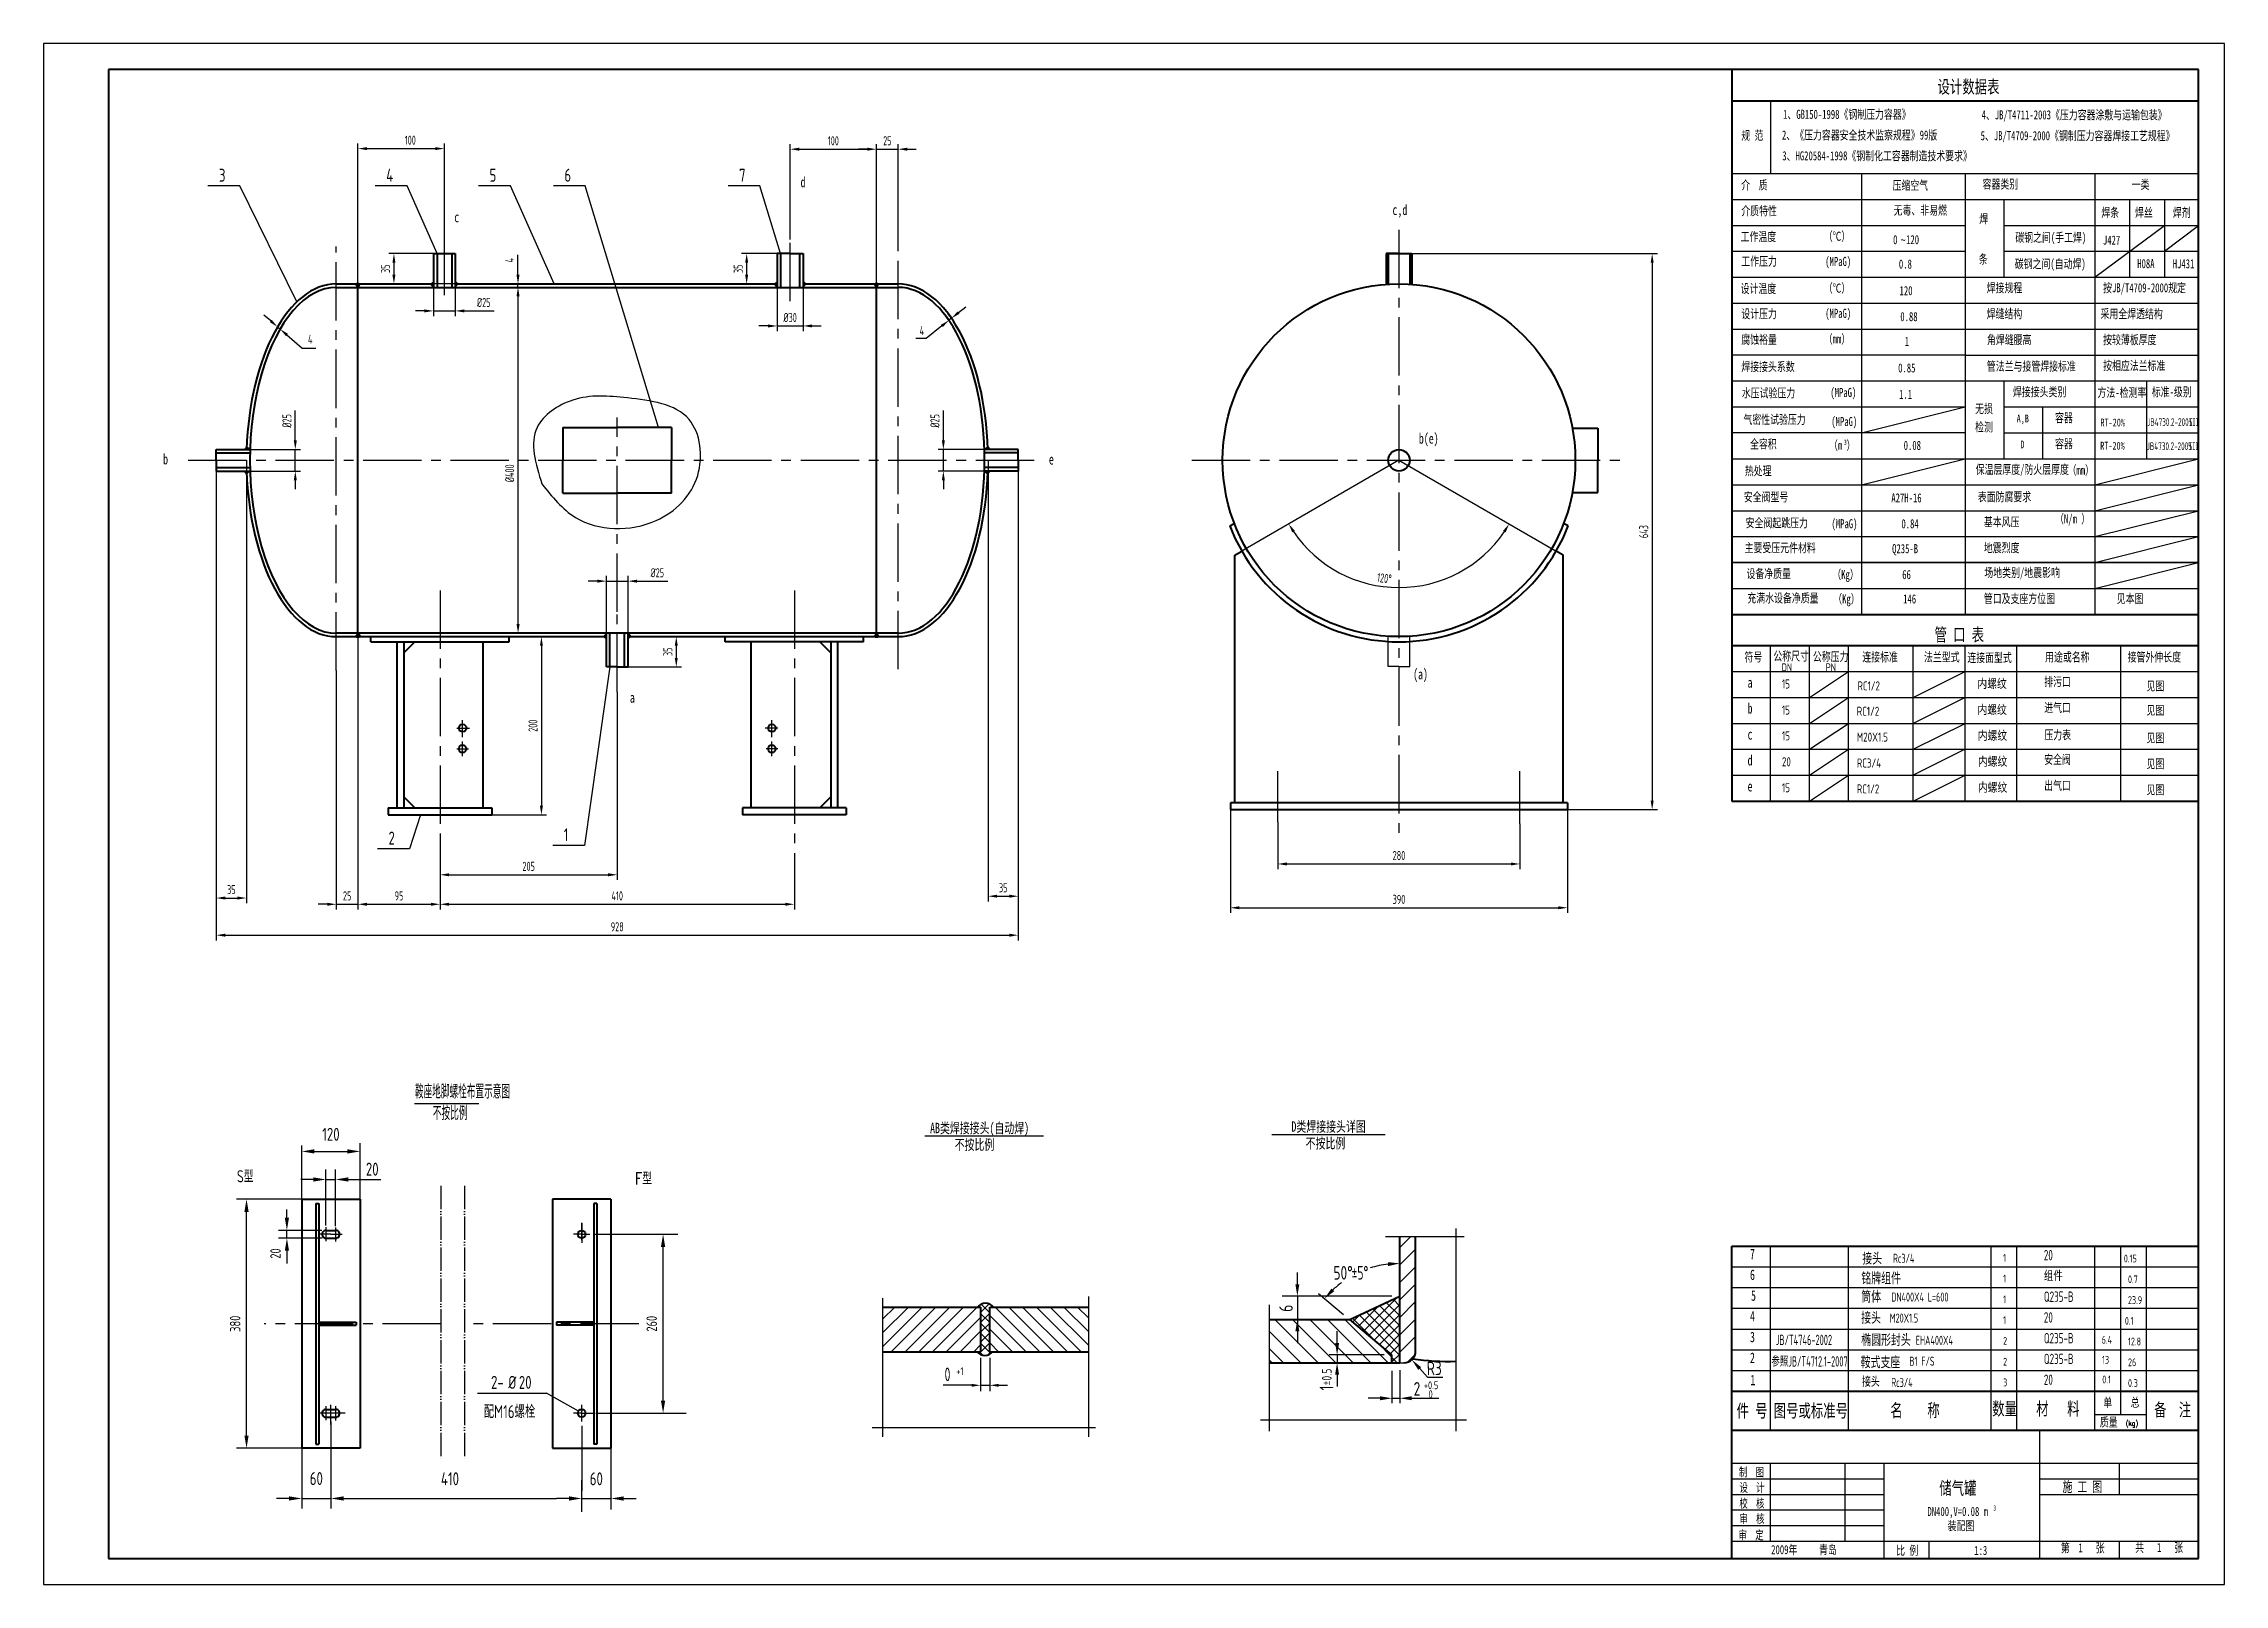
# Model space of a CAD drawing. Extents: x 42 to 883, y 58 to 652.
import ezdxf

# ---------------------------------------------------------------- set-up
doc = ezdxf.new("R2010")
doc.units = 0
doc.header["$LTSCALE"] = 30
doc.header["$MEASUREMENT"] = 0
for name, pattern in [('CENT2', [0.55, 0.4, -0.05, 0.05, -0.05]), ('CENTER2', [1.125, 0.75, -0.125, 0.125, -0.125]), ('DASHDOT-M', [36, 30, -3, 0, -3]), ('DASHDOT-S', [14, 10, -2, 0, -2]), ('DASHED', [0.75, 0.5, -0.25]), ('DASHED2', [9.525, 6.35, -3.175]), ('DIVIDE-M', [39, 30, -3, 0, -3, 0, -3]), ('DIVIDE2', [15.875, 6.35, -3.175, 0, -3.175, 0, -3.175])]:
    doc.linetypes.add(name, pattern=pattern)
doc.layers.get('0').update_dxf_attribs({"color": 3, "linetype": 'CONTINUOUS'})
doc.layers.get('DEFPOINTS').update_dxf_attribs({"linetype": 'CONTINUOUS'})
for name, color, linetype in [('1', 1, 'CONTINUOUS'), ('1轮廓实线层', 7, 'CONTINUOUS'), ('3轮廓', 4, 'CONTINUOUS'), ('4虚线层', 6, 'DASHED'), ('5剖面线层', 2, 'CONTINUOUS'), ('CDR_DWG1', 4, 'CONTINUOUS'), ('CDR_DWG3', 1, 'DASHDOT-M'), ('TXT', 3, 'CONTINUOUS'), ('中心线', 1, 'CENTER2'), ('图层1', 7, 'DIVIDE2'), ('细实线', 3, 'CONTINUOUS'), ('虚线', 3, 'DASHED2'), ('马_轮廓线', 4, 'CONTINUOUS')]:
    doc.layers.add(name, color=color, linetype=linetype)
doc.layers.add('粗实线', color=7, linetype='CONTINUOUS', lineweight=40)
doc.layers.add('马 轮廓线', color=7, linetype='CONTINUOUS', lineweight=40)
doc.styles.add('HZ', font='SIMFANG.TTF', dxfattribs={"width": 0.7})
doc.styles.add('HZFS', font='simplex', dxfattribs={"width": 0.8, "bigfont": 'hzdx'})
doc.styles.add('HZTxt', font='PV_E.shx', dxfattribs={"width": 0.7, "bigfont": 'PV_C.shx'})
doc.styles.add('PC_TEXTSTYLE', font='isocp.shx', dxfattribs={"width": 0.8, "bigfont": 'hzfs.shx'})
doc.styles.get("Standard").update_dxf_attribs({"font": 'isocp.shx', "width": 0.707, "bigfont": 'hztxt.shx'})
doc.styles.add('STT', font='txt.shx', dxfattribs={"width": 0.7})
doc.styles.add('TH_GBDIM', font='romans.shx', dxfattribs={"width": 0.8, "bigfont": 'gbcbig.shx'})
doc.dimstyles.new('TH_GBDIM', dxfattribs={"dimtxt": 3.5, "dimasz": 3.5, "dimexe": 2, "dimexo": 0, "dimgap": 1.5, "dimtad": 1, "dimdec": 0, "dimlfac": 3, "dimzin": 0, "dimdsep": 46, "dimtxsty": 'Standard', "dimcen": 2.5, "dimclrd": 256, "dimclre": 256, "dimclrt": 3, "dimadec": 0, "dimazin": 0, "dimtfac": 0.714286, "dimtdec": 0, "dimtmove": 0, "dimatfit": 3, "dimfxl": 1, "dimtolj": 1, "dimtzin": 0, "dimarcsym": 0})

msp = doc.modelspace()

# ---------------------------------------------------------------- texts
at = {"layer": 'TXT', "width": 0.8}
for s, style, p in [('S型', 'PC_TEXTSTYLE', (116.17, 213.09)), ('F型', 'HZFS', (269.63, 212.25))]:
    msp.add_text(s, height=4.688, dxfattribs=dict(at, style=style)).set_placement(p)
at = {"layer": '细实线'}
for s, height, style, width, p in [('设计数据表  ', 5, 'HZ', 0.7, (772.01, 632.97)), ('1、GB150-1998《钢制压力容器》', 3.5, 'HZ', 0.7, (712.43, 623.11)), (' 4、JB/T4711-2003《压力容器涂敷与运输包装》', 3.5, 'HZ', 0.7, (787.33, 622.91)), ('规 范', 3.5, 'HZ', 0.7, (696.34, 614.99)), (' 2、《压力容器安全技术监察规程》99版', 3.5, 'HZ', 0.7, (710.34, 615.11)), (' 5、JB/T4709-2000《钢制压力容器焊接工艺规程》', 3.5, 'HZ', 0.7, (786.96, 614.87)), (' 3、HG20584-1998《钢制化工容器制造技术要求》', 3.5, 'HZ', 0.7, (710.47, 607.11)), ('3', 5, 'PC_TEXTSTYLE', 0.8, (109.23, 598.87)), ('4', 5, 'PC_TEXTSTYLE', 0.8, (173.76, 598.87)), ('5', 5, 'PC_TEXTSTYLE', 0.8, (213.6, 598.87)), ('6', 5, 'PC_TEXTSTYLE', 0.8, (242.46, 598.87)), ('7', 5, 'PC_TEXTSTYLE', 0.8, (309.81, 598.87)), ('d', 4, 'HZ', 0.7, (333.54, 596.72)), ('介  质', 3.5, 'HZ', 0.7, (696.28, 595.83)), ('压缩空气', 3.5, 'HZ', 0.7, (754.66, 595.75, 0)), ('容器类别', 3.5, 'HZ', 0.7, (789.38, 596.22)), ('一类', 3.5, 'HZ', 0.7, (846.86, 596.09)), ('c,d', 4, 'HZ', 0.7, (561.81, 586.03)), ('介质特性', 3.5, 'HZ', 0.7, (696.33, 585.93)), ('无毒、非易燃', 3.5, 'HZ', 0.7, (755.07, 586.13, 0)), ('焊条', 3.5, 'HZ', 0.7, (835.18, 585.27)), ('焊丝', 3.5, 'HZ', 0.7, (848.19, 585.26)), ('焊剂', 3.5, 'HZ', 0.7, (862.77, 585.26)), ('c', 4, 'HZ', 0.7, (199.99, 583.22)), ('焊', 3.5, 'HZ', 0.7, (788.1, 582.88)), ('工作温度', 3.5, 'HZ', 0.7, (696.06, 575.96)), ('（℃）', 3.5, 'HZ', 0.7, (728.14, 576.1)), ('0  120', 3.5, 'HZ', 0.7, (754.88, 574.79, 0)), ('~', 3.5, 'HZTxt', 0.7, (757.79, 574.69, 0)), ('碳钢之间(手工焊)', 3.5, 'HZ', 0.7, (802.01, 575.66)), ('J427', 3.5, 'HZ', 0.7, (835.79, 574.6)), ('工作压力', 3.5, 'HZ', 0.7, (696.33, 566.45)), ('(MPaG)', 3.5, 'HZ', 0.7, (728.7, 566.38)), ('0.8', 3.5, 'HZ', 0.7, (757.11, 565.37, 0)), ('条', 3.5, 'HZ', 0.7, (787.9, 567.25)), ('碳钢之间(自动焊)', 3.5, 'HZ', 0.7, (801.8, 565.47)), ('H08A', 3.5, 'HZ', 0.7, (849.02, 565.54)), ('HJ431', 3.5, 'HZ', 0.7, (862.71, 565.48)), ('设计温度', 3.5, 'HZ', 0.7, (696.06, 555.94)), ('（℃）', 3.5, 'HZ', 0.7, (728.14, 556.1)), ('120', 3.5, 'HZ', 0.7, (757.37, 555.12, 0)), ('焊接规程', 3.5, 'HZ', 0.7, (790.96, 556.23)), ('按JB/T4709-2000规定', 3.5, 'HZ', 0.7, (835.86, 556.22)), ('设计压力', 3.5, 'HZ', 0.7, (696.33, 546.22)), ('(MPaG)', 3.5, 'HZ', 0.7, (728.7, 546.38)), ('0.88', 3.5, 'HZ', 0.7, (757.65, 545.11, 0)), ('焊缝结构', 3.5, 'HZ', 0.7, (790.96, 546.23)), ('采用全焊透结构', 3.5, 'HZ', 0.7, (834.86, 546.22)), ('腐蚀裕量', 3.5, 'HZ', 0.7, (696.33, 536.3)), ('（mm）', 3.5, 'HZ', 0.7, (728.14, 536.5)), ('1', 3.5, 'HZ', 0.7, (759.34, 535.59, 0)), ('角焊缝腰高', 3.5, 'HZ', 0.7, (791.08, 536.23)), ('按较薄板厚度', 3.5, 'HZ', 0.7, (835.86, 536.22)), ('焊接接头系数', 3.5, 'HZ', 0.7, (696.33, 525.84)), ('管法兰与接管焊接标准', 3.5, 'HZ', 0.7, (791.04, 526)), ('按相应法兰标准', 3.5, 'HZ', 0.7, (835.86, 526.22)), ('0.85', 3.5, 'HZ', 0.7, (756.82, 525.34, 0)), ('水压试验压力', 3.5, 'HZ', 0.7, (696.52, 515.71)), ('(MPaG)', 3.5, 'HZ', 0.7, (730.68, 515.86)), ('1.1', 3.5, 'HZ', 0.7, (757.17, 515.16, 0)), ('无损', 3.5, 'HZ', 0.7, (786.5, 509.63)), ('焊接接头类别', 3.5, 'HZ', 0.7, (801.09, 516.13)), ('方法-检测率', 3.5, 'HZ', 0.7, (833.71, 515.88)), ('标准-级别', 3.5, 'HZ', 0.7, (854.63, 516.13)), ('气密性试验压力', 3.5, 'HZ', 0.7, (697.15, 505.47)), ('(MPaG)', 3.5, 'HZ', 0.7, (731.04, 504.67)), ('检测', 3.5, 'HZ', 0.7, (786.5, 502.56)), ('A,B', 3, 'HZ', 0.7, (802.53, 506.07)), ('容器', 3.5, 'HZ', 0.7, (817.32, 506.13)), ('RT-20%', 3, 'HZ', 0.7, (834.84, 504.54)), ('JB4730.2-2005', 3, 'PC_TEXTSTYLE', 0.6, (852.84, 504.7)), ('III', 3, 'HZ', 0.5, (869.06, 504.68, 0)), ('b(e)', 4, 'HZ', 0.7, (571.98, 497.88)), ('全容积', 3.5, 'HZ', 0.7, (699.68, 496)), ('（m ）', 3.5, 'HZ', 0.7, (730.14, 495.5)), ('3', 2, 'HZ', 0.7, (735.87, 497.44, 0)), ('0.08', 3.5, 'HZ', 0.7, (758.95, 495.47, 0)), ('D', 3, 'HZ', 0.7, (803.96, 496.07)), ('容器', 3.5, 'HZ', 0.7, (817.32, 496.13)), ('RT-20%', 3, 'HZ', 0.7, (834.75, 495.59)), ('JB4730.2-2005', 3, 'PC_TEXTSTYLE', 0.6, (852.68, 495.39)), ('III', 3, 'HZ', 0.5, (869.01, 495.43, 0)), ('b', 4, 'HZ', 0.7, (87.71, 489.92)), ('e', 4, 'HZ', 0.7, (429.31, 489.84)), ('热处理', 3.5, 'HZ', 0.7, (697.69, 485.68)), ('保温层厚度/防火层厚度', 3.5, 'HZ', 0.7, (786.71, 486.22)), ('（mm）', 3.5, 'HZ', 0.7, (822.14, 485.91)), ('安全阀型号', 3.5, 'HZ', 0.7, (697.3, 475.59)), ('表面防腐要求', 3.5, 'HZ', 0.7, (787.54, 475.66)), ('A27H-16', 3.5, 'HZ', 0.7, (754.19, 475.23, 0)), ('（N/m ）', 3.5, 'HZ', 0.7, (817.32, 467.16)), ('安全阀起跳压力', 3.5, 'HZ', 0.7, (698.01, 465.61)), ('(MPaG)', 3.5, 'HZ', 0.7, (731.11, 465.27)), ('0.84', 3.5, 'HZ', 0.7, (758.08, 465.25, 0)), ('基本风压', 3.5, 'HZ', 0.7, (789.87, 466)), ('主要受压元件材料', 3.5, 'HZ', 0.7, (697.6, 456.01)), ('Q235-B', 3.5, 'HZ', 0.7, (754.49, 455.65, 0)), ('地震烈度', 3.5, 'HZ', 0.7, (789.87, 456)), ('设备净质量', 3.5, 'HZ', 0.7, (698.32, 446.03)), ('（Kg）', 3.5, 'HZ', 0.7, (731.42, 445.69)), ('66', 3.5, 'HZ', 0.7, (758.39, 445.67, 0)), ('场地类别/地震影响', 3.5, 'HZ', 0.7, (790.07, 446.43)), ('充满水设备净质量', 3.5, 'HZ', 0.7, (698.68, 436.63)), ('（Kg）', 3.5, 'HZ', 0.7, (731.78, 436.29)), ('146', 3.5, 'HZ', 0.7, (758.75, 436.27, 0)), ('管口及支座方位图', 3.5, 'HZ', 0.7, (789.86, 436.43)), ('见本图', 3.5, 'HZ', 0.7, (841.14, 436.43)), ('管 口 表', 5, 'HZ', 0.7, (770.86, 421.74)), ('符号', 3.5, 'HZ', 0.7, (697.55, 413.88)), ('公称尺寸', 3.5, 'HZ', 0.7, (708.69, 414.25)), ('DN', 3, 'PC_TEXTSTYLE', 0.8, (711.89, 410.15)), ('公称压力', 3.5, 'HZ', 0.7, (723.92, 414.03)), ('PN', 3, 'PC_TEXTSTYLE', 0.8, (728.9, 410.18)), ('连接标准', 3.5, 'HZ', 0.7, (742.99, 413.88)), ('法兰型式', 3.5, 'HZ', 0.7, (766.78, 413.88)), ('连接面型式', 3.5, 'HZ', 0.7, (783.49, 413.65)), ('用途或名称', 3.5, 'HZ', 0.7, (813.49, 413.88)), ('接管外伸长度', 3.5, 'HZ', 0.7, (845.31, 413.88)), ('(a)', 4, 'HZ', 0.7, (569.76, 407.01)), ('a', 4, 'HZ', 0.7, (698.75, 403.81)), ('15', 3.5, 'PC_TEXTSTYLE', 0.8, (712, 403.48)), ('RC1/2', 3.5, 'PC_TEXTSTYLE', 0.8, (741.14, 402.75)), ('内螺纹', 3.5, 'PC_TEXTSTYLE', 0.8, (787.35, 403.33)), ('排污口', 3.5, 'HZ', 0.7, (813.14, 404.37)), ('见图', 3.5, 'HZ', 0.7, (852.58, 402.72)), ('a', 4, 'HZ', 0.7, (267.72, 398.01)), ('b', 4, 'HZ', 0.7, (698.75, 393.81)), ('15', 3.5, 'PC_TEXTSTYLE', 0.8, (711.98, 393.43)), ('RC1/2', 3.5, 'PC_TEXTSTYLE', 0.8, (740.86, 392.96)), ('内螺纹', 3.5, 'PC_TEXTSTYLE', 0.8, (787.38, 393.28)), ('进气口', 3.5, 'HZ', 0.7, (813.14, 394.37)), ('见图', 3.5, 'HZ', 0.7, (852.58, 393.37)), ('15', 3.5, 'PC_TEXTSTYLE', 0.8, (712, 383.48)), ('内螺纹', 3.5, 'PC_TEXTSTYLE', 0.8, (787.51, 383.33)), ('压力表', 3.5, 'HZ', 0.7, (813.21, 383.9)), ('c', 4, 'HZ', 0.7, (698.75, 383.81)), ('M20X1.5', 3.5, 'PC_TEXTSTYLE', 0.8, (740.88, 383.01)), ('见图', 3.5, 'HZ', 0.7, (852.58, 382.72)), ('d', 4, 'HZ', 0.7, (698.75, 373.81)), ('20', 3.5, 'PC_TEXTSTYLE', 0.8, (712, 373.48)), ('RC3/4', 3.5, 'PC_TEXTSTYLE', 0.8, (740.88, 373.01)), ('内螺纹', 3.5, 'PC_TEXTSTYLE', 0.8, (787.59, 373.33)), ('安全阀', 3.5, 'HZ', 0.7, (813.14, 374.37)), ('见图', 3.5, 'HZ', 0.7, (852.58, 372.72)), ('e', 4, 'HZ', 0.7, (698.75, 363.81)), ('15', 3.5, 'PC_TEXTSTYLE', 0.8, (712, 363.48)), ('RC1/2', 3.5, 'PC_TEXTSTYLE', 0.8, (740.88, 363.01)), ('内螺纹', 3.5, 'PC_TEXTSTYLE', 0.8, (787.59, 363.33)), ('出气口', 3.5, 'HZ', 0.7, (813.14, 364.37)), ('见图', 3.5, 'HZ', 0.7, (852.58, 362.72)), ('2', 5, 'PC_TEXTSTYLE', 0.8, (174.63, 343.32)), ('1', 5, 'PC_TEXTSTYLE', 0.8, (242.22, 344.59)), ('鞍座地脚螺栓布置示意图', 5.4, 'TH_GBDIM', 0.618, (184.81, 245.38)), ('不按比例', 5.4, 'TH_GBDIM', 0.618, (191.72, 237.06)), ('AB类焊接接头(自动焊)', 4, 'HZ', 0.7, (383.49, 232.05)), ('D类焊接接头详图', 4, 'HZ', 0.7, (522.85, 232.61)), ('不按比例', 4, 'HZ', 0.7, (392.98, 225.62)), ('不按比例', 4, 'HZ', 0.7, (528.32, 226.18)), ('7', 4, 'HZ', 0.7, (699.68, 183.47)), ('接头', 4, 'HZ', 0.7, (742.98, 181.83)), ('6', 4, 'HZ', 0.7, (699.68, 175.47)), ('铭牌组件', 4, 'HZ', 0.7, (742.63, 174.25)), ('5', 4, 'HZ', 0.7, (700.07, 167.45)), ('筒体 ', 4, 'HZ', 0.7, (742.61, 167.14)), ('4', 4, 'HZ', 0.7, (699.68, 159.47)), ('接头', 4, 'HZ', 0.7, (742.57, 159)), ('3', 4, 'HZ', 0.7, (699.68, 151.47)), ('椭圆形封头', 4, 'HZ', 0.7, (742.58, 150.43)), ('2', 4, 'HZ', 0.7, (699.68, 143.47)), ('鞍式支座 ', 4, 'HZ', 0.7, (742.36, 141.83)), ('2-', 5, 'PC_TEXTSTYLE', 0.8, (214.18, 133.48)), ('%%c', 5, 'PC_TEXTSTYLE', 0.8, (220.82, 133.48)), ('20', 5, 'PC_TEXTSTYLE', 0.8, (224.89, 133.48)), ('+1', 3, 'PC_TEXTSTYLE', 0.8, (393.6, 138.78)), ('+0.5', 3, 'PC_TEXTSTYLE', 0.8, (573.92, 133.35)), ('1', 4, 'HZ', 0.7, (699.84, 134.88)), ('接头', 3.5, 'HZ', 0.7, (742.86, 134.66)), ('配M16螺栓', 5, 'PC_TEXTSTYLE', 0.8, (211.34, 122.21)), ('0', 3, 'PC_TEXTSTYLE', 0.8, (575.73, 129.95)), ('件 号', 5, 'HZ', 0.7, (694.53, 122.52)), ('图号或标准号', 5, 'HZ', 0.7, (708.83, 122.57)), ('名    称', 5, 'HZ', 0.7, (753.78, 122.7)), ('数量', 5, 'HZ', 0.7, (793.1, 123.33)), ('材   料', 5, 'HZ', 0.7, (810.07, 123.36)), ('单', 3.5, 'HZ', 0.7, (835.96, 126.51)), ('总', 3.5, 'HZ', 0.7, (846.52, 126.51)), ('备  注', 5, 'HZ', 0.7, (855.54, 122.91)), ('质量', 3.5, 'HZ', 0.7, (834.59, 118.95)), ('(kg)', 2, 'STT', 0.707, (844.62, 119.21)), ('制  图', 3.333, 'HZ', 0.7, (695.38, 99.69)), ('设  计', 3.333, 'HZ', 0.7, (695.59, 93.75)), ('储气罐', 5, 'HZ', 0.7, (772.68, 92.69, 0)), ('施 工 图', 4, 'HZ', 0.7, (820.2, 93.74)), ('校  核', 3.333, 'HZ', 0.7, (695.56, 87.64)), ('审  核', 3.333, 'HZ', 0.7, (695.59, 81.7)), ('DN400,V=0.08 m', 3.5, 'HZ', 0.7, (768.12, 84.46)), ('3', 2, 'HZ', 0.7, (793.49, 86.56, 0)), ('审  定', 3.333, 'HZ', 0.7, (695.24, 75.41)), ('装配图', 3.5, 'HZ', 0.7, (775.88, 78.97)), ('2009年     青岛', 3.5, 'HZ', 0.7, (707.86, 69.74)), ('比 例', 3.5, 'HZ', 0.7, (756.06, 69.46)), ('1:3', 3.5, 'HZ', 0.7, (786.17, 69.43, 0))]:
    msp.add_text(s, height=height, dxfattribs=dict(at, style=style, width=width)).set_placement(p)
for s, height, width, p in [('Rc3/4', 3.5, 0.707, (754.83, 182.06)), ('1', 3, 0.707, (797.3, 182.47)), ('20', 4, 0.707, (813, 183.02)), ('0.15', 3, 0.707, (843.85, 182.21)), ('1', 3, 0.707, (797.3, 174.47)), ('组件', 4, 0.707, (813, 175.02)), ('0.7', 3, 0.707, (845.45, 174.21)), ('DN400X4 L=600', 3.5, 0.707, (754.17, 167.12)), ('1', 3, 0.707, (797.3, 166.47)), ('Q235-B', 4, 0.707, (813, 167.02)), ('23.9', 3, 0.707, (845.45, 166.21)), ('M20X1.5', 3.5, 0.707, (753.59, 159.01)), ('1', 3, 0.707, (797.3, 158.47)), ('20', 4, 0.707, (813, 159.02)), ('0.1', 3, 0.707, (844.25, 158.21)), ('JB/T4746-2002', 4, 0.6, (709.61, 150.35)), ('EHA400X4', 3.5, 0.707, (763.58, 150.44)), ('2', 3, 0.707, (797.3, 150.47)), ('Q235-B', 4, 0.707, (813, 151.02)), ('6.4', 3, 0.707, (835.3, 150.89)), ('12.8', 3, 0.707, (845.45, 150.21)), ('参照JB/T4712.1-2007', 4, 0.6, (707.95, 142.07)), ('B1 F/S', 3.5, 0.707, (761.18, 142.4)), ('2', 3, 0.707, (797.3, 142.47)), ('Q235-B', 4, 0.707, (813, 143.02)), ('13', 3, 0.707, (835.45, 143.2)), ('26', 3, 0.707, (845.45, 142.21)), ('Rc3/4', 3.5, 0.707, (754.15, 134.19)), ('3', 3, 0.707, (797.3, 134.47)), ('20', 4, 0.707, (813, 135.02)), ('0.1', 3, 0.707, (835.53, 135.6)), ('0.3', 3, 0.707, (845.45, 134.21))]:
    msp.add_text(s, height=height, dxfattribs=dict(at, width=width)).set_placement(p)
at = {"layer": '细实线', "style": 'PC_TEXTSTYLE'}
for s, height, rotation, width, p in [('50%%D', 5.25, 0.91304, 0.8, (539.06, 175.53)), ('%%P5%%D', 5.25, 0.91304, 0.7, (546.03, 175.57)), ('6', 5.25, 90, 0.8, (523.39, 163.2)), ('R3', 5.25, 0.91304, 0.8, (575.08, 138.7)), ('0', 5.25, 0.91304, 0.7, (389.11, 136.42)), ('%%p0.5', 3.75, 90, 0.8, (538.35, 134.82)), ('2', 5.25, 0.91304, 0.8, (570.01, 130.83)), ('1', 5.25, 90, 0.8, (539, 132.91))]:
    msp.add_text(s, height=height, rotation=rotation, dxfattribs=dict(at, width=width)).set_placement(p)
at = {"layer": '细实线', "color": 3, "char_height": 3.5, "attachment_point": 5}
for insert, rotation in [((144.47, 538.2), 358.07957), ((380.33, 541.44), 359.43557)]:
    msp.add_mtext('\\A1;4', dxfattribs=dict(at, insert=insert, rotation=rotation))
at = {"layer": '细实线'}
for s, insert, char_height, attachment_point, style in [('120', (152.42, 231.61), 5, 5, 'PC_TEXTSTYLE'), ('20', (168.36, 218.17), 5, 5, 'PC_TEXTSTYLE'), ('60', (146.79, 98.89), 5, 5, 'PC_TEXTSTYLE'), ('410', (198.34, 98.81), 5, 5, 'PC_TEXTSTYLE'), ('60', (254.77, 98.8), 5, 5, 'PC_TEXTSTYLE'), ('第  1   张', (819.55, 73.93), 3.5, 1, 'HZ')]:
    msp.add_mtext(s, dxfattribs=dict(at, insert=insert, char_height=char_height, attachment_point=attachment_point, style=style))
at = {"layer": '细实线', "char_height": 4.05, "attachment_point": 5, "rotation": 90, "style": 'PC_TEXTSTYLE'}
for s, insert in [('\\A1;20', (131.06, 185.65)), ('380', (115.49, 158.58)), ('260', (276.13, 158.58))]:
    msp.add_mtext(s, dxfattribs=dict(at, insert=insert))
at = {"layer": '细实线', "insert": (848.19, 74.08), "char_height": 3.5, "width": 25.8963, "attachment_point": 1, "style": 'HZ'}
msp.add_mtext('共   1   张', dxfattribs=at)

# ---------------------------------------------------------------- blocks, each defined once
blk = doc.blocks.new('*X14')
at = {"color": 0}
for p, q in [((4023.83, 3093.09), (4032.46, 3101.73)), ((4033.17, 3099.51), (4031.43, 3101.25)), ((4033.17, 3102.05), (4033.17, 3102.05)), ((4026.86, 3090.54), (4021, 3096.4)), ((4021.06, 3095.41), (4022.96, 3097.32)), ((4022.44, 3094.25), (4027.71, 3099.52)), ((4033.17, 3086.78), (4022.74, 3097.21)), ((4033.17, 3089.32), (4024.48, 3098.02)), ((4025.21, 3091.93), (4033.17, 3099.89)), ((4033.17, 3091.87), (4026.21, 3098.83)), ((4026.59, 3090.77), (4033.17, 3097.34)), ((4033.17, 3094.41), (4027.95, 3099.63)), ((4033.17, 3096.96), (4029.69, 3100.44)), ((4027.98, 3089.6), (4033.17, 3094.8)), ((4029.36, 3088.44), (4033.17, 3092.25)), ((4030.75, 3087.28), (4033.17, 3089.71)), ((4031.14, 3085.13), (4033.17, 3087.16)), ((4032.48, 3084.92), (4031.14, 3086.26))]:
    blk.add_line(p, q, dxfattribs=at)
blk = doc.blocks.new('*X13')
at = {"color": 0}
for p, q in [((4012.21, 3084.92), (4001.07, 3096.07)), ((4016.7, 3084.92), (4005.56, 3096.07)), ((4021.19, 3084.92), (4010.05, 3096.07)), ((4025.68, 3084.92), (4014.54, 3096.07)), ((4030.17, 3084.92), (4019.03, 3096.07)), ((4007.72, 3084.92), (3999.66, 3092.98)), ((4003.23, 3084.92), (3999.66, 3088.49))]:
    blk.add_line(p, q, dxfattribs=at)
blk = doc.blocks.new('*X12')
at = {"color": 0}
for p, q in [((4033.17, 3114.56), (4035.94, 3117.32)), ((4033.17, 3110.07), (4037.22, 3114.12)), ((4033.17, 3105.58), (4037.22, 3109.63)), ((4033.17, 3101.09), (4037.22, 3105.14)), ((4033.17, 3096.6), (4037.22, 3100.65)), ((4033.17, 3092.11), (4037.22, 3096.16)), ((4033.17, 3087.62), (4037.22, 3091.67)), ((4035.11, 3085.07), (4037.08, 3087.04))]:
    blk.add_line(p, q, dxfattribs=at)
blk = doc.blocks.new('*D15')
at = {"layer": 'DEFPOINTS', "color": 0}
for p in [(196.18, 611.63), (196.18, 575.75), (162.84, 559.47)]:
    blk.add_point(p, dxfattribs=at)
at = {"layer": '细实线', "lineweight": -2}
for p, q in [((162.84, 559.47), (162.84, 613.63)), ((166.34, 611.63), (192.68, 611.63)), ((196.18, 575.75), (196.18, 613.63))]:
    blk.add_line(p, q, dxfattribs=at)
at = {"layer": '细实线'}
for points in [[(166.34, 612.21), (166.34, 611.04), (162.84, 611.63)], [(192.68, 612.21), (192.68, 611.04), (196.18, 611.63)]]:
    blk.add_solid(points, dxfattribs=at)
at = {"layer": '细实线', "color": 3, "insert": (183.03, 614.88), "char_height": 3.5, "attachment_point": 5}
blk.add_mtext('\\A1;100', dxfattribs=at)
blk = doc.blocks.new('*D16')
at = {"layer": 'DEFPOINTS', "color": 0}
for p in [(362.84, 611.4), (329.51, 576.61), (362.84, 559.47)]:
    blk.add_point(p, dxfattribs=at)
at = {"layer": '细实线', "lineweight": -2}
for p, q in [((329.51, 576.61), (329.51, 613.4)), ((333.01, 611.4), (359.34, 611.4)), ((362.84, 559.47), (362.84, 613.4))]:
    blk.add_line(p, q, dxfattribs=at)
at = {"layer": '细实线'}
for points in [[(333.01, 611.99), (333.01, 610.82), (329.51, 611.4)], [(359.34, 611.99), (359.34, 610.82), (362.84, 611.4)]]:
    blk.add_solid(points, dxfattribs=at)
at = {"layer": '细实线', "color": 3, "insert": (346.18, 614.65), "char_height": 3.5, "attachment_point": 5}
blk.add_mtext('\\A1;100', dxfattribs=at)
blk = doc.blocks.new('*D17')
at = {"layer": 'DEFPOINTS', "color": 0}
for p in [(371.18, 611.4), (371.18, 574.45), (362.84, 559.47)]:
    blk.add_point(p, dxfattribs=at)
at = {"layer": '细实线', "lineweight": -2}
for p, q in [((359.34, 611.4), (355.84, 611.4)), ((362.84, 559.47), (362.84, 613.4)), ((362.84, 611.4), (371.18, 611.4)), ((371.18, 574.45), (371.18, 613.4)), ((374.68, 611.4), (378.18, 611.4))]:
    blk.add_line(p, q, dxfattribs=at)
at = {"layer": '细实线'}
for points in [[(359.34, 611.99), (359.34, 610.82), (362.84, 611.4)], [(374.68, 611.99), (374.68, 610.82), (371.18, 611.4)]]:
    blk.add_solid(points, dxfattribs=at)
at = {"layer": '细实线', "color": 3, "insert": (367.01, 614.65), "char_height": 3.5, "attachment_point": 5}
blk.add_mtext('\\A1;25', dxfattribs=at)
blk = doc.blocks.new('*D18')
at = {"layer": 'DEFPOINTS', "color": 0}
for p in [(405.84, 491.47), (417.51, 491.47), (417.51, 323.41)]:
    blk.add_point(p, dxfattribs=at)
at = {"layer": '细实线', "lineweight": -2}
for p, q in [((405.84, 491.47), (405.84, 321.41)), ((417.51, 491.47), (417.51, 321.41)), ((409.34, 323.41), (414.01, 323.41))]:
    blk.add_line(p, q, dxfattribs=at)
at = {"layer": '细实线'}
for points in [[(409.34, 324), (409.34, 322.83), (405.84, 323.41)], [(414.01, 324), (414.01, 322.83), (417.51, 323.41)]]:
    blk.add_solid(points, dxfattribs=at)
at = {"layer": '细实线', "color": 3, "insert": (411.68, 326.66), "char_height": 3.5, "attachment_point": 5}
blk.add_mtext('\\A1;35', dxfattribs=at)
blk = doc.blocks.new('*D19')
at = {"layer": 'DEFPOINTS', "color": 0}
for p in [(200.34, 571.14), (176.72, 559.47), (200.34, 559.47)]:
    blk.add_point(p, dxfattribs=at)
at = {"layer": '细实线', "lineweight": -2}
for p, q in [((200.34, 571.14), (174.72, 571.14)), ((176.72, 567.64), (176.72, 562.97)), ((200.34, 559.47), (174.72, 559.47))]:
    blk.add_line(p, q, dxfattribs=at)
at = {"layer": '细实线'}
for points in [[(176.14, 567.64), (177.3, 567.64), (176.72, 571.14)], [(176.14, 562.97), (177.3, 562.97), (176.72, 559.47)]]:
    blk.add_solid(points, dxfattribs=at)
at = {"layer": '细实线', "color": 3, "insert": (173.47, 565.3), "char_height": 3.5, "attachment_point": 5, "rotation": 90}
blk.add_mtext('\\A1;35', dxfattribs=at)
blk = doc.blocks.new('*D20')
at = {"layer": 'DEFPOINTS', "color": 0}
for p in [(324.51, 571.14), (312.75, 559.47), (324.51, 559.47)]:
    blk.add_point(p, dxfattribs=at)
at = {"layer": '细实线', "lineweight": -2}
for p, q in [((324.51, 571.14), (310.75, 571.14)), ((312.75, 567.64), (312.75, 562.97)), ((324.51, 559.47), (310.75, 559.47))]:
    blk.add_line(p, q, dxfattribs=at)
at = {"layer": '细实线'}
for points in [[(312.17, 567.64), (313.33, 567.64), (312.75, 571.14)], [(312.17, 562.97), (313.33, 562.97), (312.75, 559.47)]]:
    blk.add_solid(points, dxfattribs=at)
at = {"layer": '细实线', "color": 3, "insert": (309.5, 565.3), "char_height": 3.5, "attachment_point": 5, "rotation": 90}
blk.add_mtext('\\A1;35', dxfattribs=at)
blk = doc.blocks.new('*D21')
at = {"layer": 'DEFPOINTS', "color": 0}
for p in [(108.18, 495.64), (119.84, 491.47), (119.84, 322.71)]:
    blk.add_point(p, dxfattribs=at)
at = {"layer": '细实线', "lineweight": -2}
for p, q in [((108.18, 495.64), (108.18, 320.71)), ((119.84, 491.47), (119.84, 320.71)), ((111.68, 322.71), (116.34, 322.71))]:
    blk.add_line(p, q, dxfattribs=at)
at = {"layer": '细实线'}
for points in [[(111.68, 323.29), (111.68, 322.12), (108.18, 322.71)], [(116.34, 323.29), (116.34, 322.12), (119.84, 322.71)]]:
    blk.add_solid(points, dxfattribs=at)
at = {"layer": '细实线', "color": 3, "insert": (114.01, 325.96), "char_height": 3.5, "attachment_point": 5}
blk.add_mtext('\\A1;35', dxfattribs=at)
blk = doc.blocks.new('*D22')
at = {"layer": 'DEFPOINTS', "color": 0}
for p in [(162.84, 423.47), (194.51, 335.94), (194.51, 320.3)]:
    blk.add_point(p, dxfattribs=at)
at = {"layer": '细实线', "lineweight": -2}
for p, q in [((162.84, 423.47), (162.84, 318.3)), ((194.51, 335.94), (194.51, 318.3)), ((166.34, 320.3), (191.01, 320.3))]:
    blk.add_line(p, q, dxfattribs=at)
at = {"layer": '细实线'}
for points in [[(166.34, 320.88), (166.34, 319.72), (162.84, 320.3)], [(191.01, 320.88), (191.01, 319.72), (194.51, 320.3)]]:
    blk.add_solid(points, dxfattribs=at)
at = {"layer": '细实线', "color": 3, "insert": (178.68, 323.55), "char_height": 3.5, "attachment_point": 5}
blk.add_mtext('\\A1;95', dxfattribs=at)
blk = doc.blocks.new('*D23')
at = {"layer": 'DEFPOINTS', "color": 0}
for p in [(194.51, 339.24), (331.18, 335.13), (331.18, 320.3)]:
    blk.add_point(p, dxfattribs=at)
at = {"layer": '细实线', "lineweight": -2}
for p, q in [((194.51, 339.24), (194.51, 318.3)), ((331.18, 335.13), (331.18, 318.3)), ((198.01, 320.3), (327.68, 320.3))]:
    blk.add_line(p, q, dxfattribs=at)
at = {"layer": '细实线'}
for points in [[(198.01, 320.88), (198.01, 319.72), (194.51, 320.3)], [(327.68, 320.88), (327.68, 319.72), (331.18, 320.3)]]:
    blk.add_solid(points, dxfattribs=at)
at = {"layer": '细实线', "color": 3, "insert": (262.84, 323.55), "char_height": 3.5, "attachment_point": 5}
blk.add_mtext('\\A1;410', dxfattribs=at)
blk = doc.blocks.new('*D24')
at = {"layer": 'DEFPOINTS', "color": 0}
for p in [(262.84, 402.07), (194.51, 344.16), (262.84, 331.67)]:
    blk.add_point(p, dxfattribs=at)
at = {"layer": '细实线', "lineweight": -2}
for p, q in [((262.84, 402.07), (262.84, 329.67)), ((194.51, 344.16), (194.51, 329.67)), ((198.01, 331.67), (259.34, 331.67))]:
    blk.add_line(p, q, dxfattribs=at)
at = {"layer": '细实线'}
for points in [[(198.01, 332.25), (198.01, 331.08), (194.51, 331.67)], [(259.34, 332.25), (259.34, 331.08), (262.84, 331.67)]]:
    blk.add_solid(points, dxfattribs=at)
at = {"layer": '细实线', "color": 3, "insert": (228.68, 334.92), "char_height": 3.5, "attachment_point": 5}
blk.add_mtext('\\A1;205', dxfattribs=at)
blk = doc.blocks.new('*D25')
at = {"layer": 'DEFPOINTS', "color": 0}
for p in [(517.64, 352.04), (610.97, 351.26), (610.97, 335.84)]:
    blk.add_point(p, dxfattribs=at)
at = {"layer": '细实线', "lineweight": -2}
for p, q in [((517.64, 352.04), (517.64, 333.84)), ((610.97, 351.26), (610.97, 333.84)), ((521.14, 335.84), (607.47, 335.84))]:
    blk.add_line(p, q, dxfattribs=at)
at = {"layer": '细实线'}
for points in [[(521.14, 336.42), (521.14, 335.25), (517.64, 335.84)], [(607.47, 336.42), (607.47, 335.25), (610.97, 335.84)]]:
    blk.add_solid(points, dxfattribs=at)
at = {"layer": '细实线', "color": 3, "insert": (564.31, 339.09), "char_height": 3.5, "attachment_point": 5}
blk.add_mtext('\\A1;280', dxfattribs=at)
blk = doc.blocks.new('*D26')
at = {"layer": 'DEFPOINTS', "color": 0}
for p in [(499.31, 356.8), (629.31, 356.8), (629.31, 318.95)]:
    blk.add_point(p, dxfattribs=at)
at = {"layer": '细实线', "lineweight": -2}
for p, q in [((499.31, 356.8), (499.31, 316.95)), ((629.31, 356.8), (629.31, 316.95)), ((502.81, 318.95), (625.81, 318.95))]:
    blk.add_line(p, q, dxfattribs=at)
at = {"layer": '细实线'}
for points in [[(502.81, 319.53), (502.81, 318.37), (499.31, 318.95)], [(625.81, 319.53), (625.81, 318.37), (629.31, 318.95)]]:
    blk.add_solid(points, dxfattribs=at)
at = {"layer": '细实线', "color": 3, "insert": (564.31, 322.2), "char_height": 3.5, "attachment_point": 5}
blk.add_mtext('\\A1;390', dxfattribs=at)
blk = doc.blocks.new('*D27')
at = {"layer": 'DEFPOINTS', "color": 0}
for p in [(561.81, 571.14), (629.31, 356.8), (661.95, 356.8)]:
    blk.add_point(p, dxfattribs=at)
at = {"layer": '细实线', "lineweight": -2}
for p, q in [((561.81, 571.14), (663.95, 571.14)), ((661.95, 567.64), (661.95, 360.3)), ((629.31, 356.8), (663.95, 356.8))]:
    blk.add_line(p, q, dxfattribs=at)
at = {"layer": '细实线'}
for points in [[(661.37, 567.64), (662.54, 567.64), (661.95, 571.14)], [(661.37, 360.3), (662.54, 360.3), (661.95, 356.8)]]:
    blk.add_solid(points, dxfattribs=at)
at = {"layer": '细实线', "color": 3, "insert": (658.7, 463.97), "char_height": 3.5, "attachment_point": 5, "rotation": 90}
blk.add_mtext('\\A1;643', dxfattribs=at)
blk = doc.blocks.new('*D28')
at = {"layer": 'DEFPOINTS', "color": 0}
for p in [(108.18, 487.3), (417.51, 487.3), (417.51, 308.38)]:
    blk.add_point(p, dxfattribs=at)
at = {"layer": '细实线', "lineweight": -2}
for p, q in [((108.18, 487.3), (108.18, 306.38)), ((417.51, 487.3), (417.51, 306.38)), ((111.68, 308.38), (414.01, 308.38))]:
    blk.add_line(p, q, dxfattribs=at)
at = {"layer": '细实线'}
for points in [[(111.68, 308.96), (111.68, 307.79), (108.18, 308.38)], [(414.01, 308.96), (414.01, 307.79), (417.51, 308.38)]]:
    blk.add_solid(points, dxfattribs=at)
at = {"layer": '细实线', "color": 3, "insert": (262.84, 311.63), "char_height": 3.5, "attachment_point": 5}
blk.add_mtext('\\A1;928', dxfattribs=at)
blk = doc.blocks.new('*D29')
at = {"layer": 'DEFPOINTS', "color": 0}
for p in [(564.31, 491.47), (564.31, 491.47), (500.97, 454.91), (627.64, 454.91), (581.09, 445.36)]:
    blk.add_point(p, dxfattribs=at)
at = {"layer": '细实线', "lineweight": -2}
blk.add_arc((564.31, 491.47), 49.07, 214.08735, 325.91265, dxfattribs=at)
at = {"layer": '细实线'}
for points in [[(523.17, 463.66), (524.16, 464.28), (521.81, 466.93)], [(604.45, 464.28), (605.44, 463.66), (606.8, 466.93)]]:
    blk.add_solid(points, dxfattribs=at)
at = {"layer": '细实线', "color": 3, "insert": (558.68, 445.99), "char_height": 3.5, "attachment_point": 5, "rotation": 352.9534}
blk.add_mtext('\\A1;120°', dxfattribs=at)
blk = doc.blocks.new('*D30')
at = {"layer": 'DEFPOINTS', "color": 0}
for p in [(268.03, 423.47), (267.01, 411.8), (285.61, 411.8)]:
    blk.add_point(p, dxfattribs=at)
at = {"layer": '细实线', "lineweight": -2}
for p, q in [((268.03, 423.47), (287.61, 423.47)), ((285.61, 419.97), (285.61, 415.3)), ((267.01, 411.8), (287.61, 411.8))]:
    blk.add_line(p, q, dxfattribs=at)
at = {"layer": '细实线'}
for points in [[(285.03, 419.97), (286.19, 419.97), (285.61, 423.47)], [(285.03, 415.3), (286.19, 415.3), (285.61, 411.8)]]:
    blk.add_solid(points, dxfattribs=at)
at = {"layer": '细实线', "color": 3, "insert": (282.36, 417.64), "char_height": 3.5, "attachment_point": 5, "rotation": 90}
blk.add_mtext('\\A1;35', dxfattribs=at)
blk = doc.blocks.new('*D31')
at = {"layer": 'DEFPOINTS', "color": 0}
for p in [(221.18, 423.47), (214.51, 354.8), (233.6, 354.8)]:
    blk.add_point(p, dxfattribs=at)
at = {"layer": '细实线', "lineweight": -2}
for p, q in [((221.18, 423.47), (235.6, 423.47)), ((233.6, 419.97), (233.6, 358.3)), ((214.51, 354.8), (235.6, 354.8))]:
    blk.add_line(p, q, dxfattribs=at)
at = {"layer": '细实线'}
for points in [[(233.02, 419.97), (234.18, 419.97), (233.6, 423.47)], [(233.02, 358.3), (234.18, 358.3), (233.6, 354.8)]]:
    blk.add_solid(points, dxfattribs=at)
at = {"layer": '细实线', "color": 3, "insert": (230.35, 389.14), "char_height": 3.5, "attachment_point": 5, "rotation": 90}
blk.add_mtext('\\A1;200{}{}', dxfattribs=at)
blk = doc.blocks.new('*D32')
at = {"layer": 'DEFPOINTS', "color": 0}
for p in [(162.84, 423.47), (154.51, 410.37), (162.84, 320.3)]:
    blk.add_point(p, dxfattribs=at)
at = {"layer": '细实线', "lineweight": -2}
for p, q in [((162.84, 423.47), (162.84, 318.3)), ((154.51, 410.37), (154.51, 318.3)), ((151.01, 320.3), (147.51, 320.3)), ((154.51, 320.3), (162.84, 320.3)), ((166.34, 320.3), (169.84, 320.3))]:
    blk.add_line(p, q, dxfattribs=at)
at = {"layer": '细实线'}
for points in [[(151.01, 320.88), (151.01, 319.72), (154.51, 320.3)], [(166.34, 320.88), (166.34, 319.72), (162.84, 320.3)]]:
    blk.add_solid(points, dxfattribs=at)
at = {"layer": '细实线', "color": 3, "insert": (158.68, 323.55), "char_height": 3.5, "attachment_point": 5}
blk.add_mtext('\\A1;25', dxfattribs=at)
blk = doc.blocks.new('*D34')
at = {"layer": 'DEFPOINTS', "color": 0}
for p in [(121.24, 495.64), (121.24, 487.3), (138.69, 487.3)]:
    blk.add_point(p, dxfattribs=at)
at = {"layer": '细实线', "lineweight": -2}
for p, q in [((138.69, 499.14), (138.69, 510.69)), ((121.24, 495.64), (140.69, 495.64)), ((138.69, 487.3), (138.69, 495.64)), ((121.24, 487.3), (140.69, 487.3)), ((138.69, 483.8), (138.69, 480.3))]:
    blk.add_line(p, q, dxfattribs=at)
at = {"layer": '细实线'}
for points in [[(138.11, 499.14), (139.27, 499.14), (138.69, 495.64)], [(138.11, 483.8), (139.27, 483.8), (138.69, 487.3)]]:
    blk.add_solid(points, dxfattribs=at)
at = {"layer": '细实线', "color": 3, "insert": (135.44, 506.66), "char_height": 3.5, "attachment_point": 5, "rotation": 90}
blk.add_mtext('\\A1;%%c25{}{}', dxfattribs=at)
blk = doc.blocks.new('*D35')
at = {"layer": 'DEFPOINTS', "color": 0}
for p in [(192.01, 558.14), (200.34, 558.14), (200.34, 549.06)]:
    blk.add_point(p, dxfattribs=at)
at = {"layer": '细实线', "lineweight": -2}
for p, q in [((192.01, 558.14), (192.01, 547.06)), ((200.34, 558.14), (200.34, 547.06)), ((188.51, 549.06), (185.01, 549.06)), ((192.01, 549.06), (200.34, 549.06)), ((203.84, 549.06), (215.39, 549.06))]:
    blk.add_line(p, q, dxfattribs=at)
at = {"layer": '细实线'}
for points in [[(188.51, 549.64), (188.51, 548.48), (192.01, 549.06)], [(203.84, 549.64), (203.84, 548.48), (200.34, 549.06)]]:
    blk.add_solid(points, dxfattribs=at)
at = {"layer": '细实线', "color": 3, "insert": (211.37, 552.31), "char_height": 3.5, "attachment_point": 5}
blk.add_mtext('\\A1;%%c25{}{}', dxfattribs=at)
blk = doc.blocks.new('*D36')
at = {"layer": 'DEFPOINTS', "color": 0}
for p in [(324.51, 558.14), (334.51, 558.14), (334.51, 543.26)]:
    blk.add_point(p, dxfattribs=at)
at = {"layer": '细实线', "lineweight": -2}
for p, q in [((324.51, 558.14), (324.51, 541.26)), ((334.51, 558.14), (334.51, 541.26)), ((321.01, 543.26), (317.51, 543.26)), ((324.51, 543.26), (334.51, 543.26)), ((338.01, 543.26), (341.51, 543.26))]:
    blk.add_line(p, q, dxfattribs=at)
at = {"layer": '细实线'}
for points in [[(321.01, 543.84), (321.01, 542.67), (324.51, 543.26)], [(338.01, 543.84), (338.01, 542.67), (334.51, 543.26)]]:
    blk.add_solid(points, dxfattribs=at)
at = {"layer": '细实线', "color": 3, "insert": (329.51, 546.51), "char_height": 3.5, "attachment_point": 5}
blk.add_mtext('\\A1;%%c30{}{}', dxfattribs=at)
blk = doc.blocks.new('*D37')
at = {"layer": 'DEFPOINTS', "color": 0}
for p in [(404.44, 495.64), (388.6, 487.3), (404.44, 487.3)]:
    blk.add_point(p, dxfattribs=at)
at = {"layer": '细实线', "lineweight": -2}
for p, q in [((388.6, 499.14), (388.6, 510.69)), ((404.44, 495.64), (386.6, 495.64)), ((388.6, 487.3), (388.6, 495.64)), ((404.44, 487.3), (386.6, 487.3)), ((388.6, 483.8), (388.6, 480.3))]:
    blk.add_line(p, q, dxfattribs=at)
at = {"layer": '细实线'}
for points in [[(388.02, 499.14), (389.19, 499.14), (388.6, 495.64)], [(388.02, 483.8), (389.19, 483.8), (388.6, 487.3)]]:
    blk.add_solid(points, dxfattribs=at)
at = {"layer": '细实线', "color": 3, "insert": (385.35, 506.66), "char_height": 3.5, "attachment_point": 5, "rotation": 90}
blk.add_mtext('\\A1;%%c25{}{}', dxfattribs=at)
blk = doc.blocks.new('*D38')
at = {"layer": 'DEFPOINTS', "color": 0}
for p in [(267.01, 444.87), (258.68, 424.8), (267.01, 424.8)]:
    blk.add_point(p, dxfattribs=at)
at = {"layer": '细实线', "lineweight": -2}
for p, q in [((258.68, 424.8), (258.68, 446.87)), ((267.01, 424.8), (267.01, 446.87)), ((255.18, 444.87), (251.68, 444.87)), ((258.68, 444.87), (267.01, 444.87)), ((270.51, 444.87), (282.32, 444.87))]:
    blk.add_line(p, q, dxfattribs=at)
at = {"layer": '细实线'}
for points in [[(255.18, 445.46), (255.18, 444.29), (258.68, 444.87)], [(270.51, 445.46), (270.51, 444.29), (267.01, 444.87)]]:
    blk.add_solid(points, dxfattribs=at)
at = {"layer": '细实线', "color": 3, "insert": (278.29, 448.12), "char_height": 3.5, "attachment_point": 5}
blk.add_mtext('\\A1;%%c25{}{}', dxfattribs=at)
blk = doc.blocks.new('*D39')
at = {"layer": 'DEFPOINTS', "color": 0}
for p in [(224.57, 558.14), (224.6, 558.14), (224.6, 424.8)]:
    blk.add_point(p, dxfattribs=at)
at = {"layer": '细实线', "lineweight": -2}
for p, q in [((224.57, 558.14), (226.6, 558.14)), ((224.6, 428.3), (224.6, 554.64)), ((224.6, 424.8), (222.6, 424.8))]:
    blk.add_line(p, q, dxfattribs=at)
at = {"layer": '细实线'}
for points in [[(224.02, 554.64), (225.18, 554.64), (224.6, 558.14)], [(224.02, 428.3), (225.18, 428.3), (224.6, 424.8)]]:
    blk.add_solid(points, dxfattribs=at)
at = {"layer": '细实线', "color": 3, "insert": (221.35, 486.46), "char_height": 3.5, "attachment_point": 5, "rotation": 90}
blk.add_mtext('\\A1;%%c400{}{}', dxfattribs=at)
blk = doc.blocks.new('*D40')
at = {"layer": 'DEFPOINTS', "color": 0}
for p in [(224.57, 558.14), (224.57, 558.14), (224.87, 559.47)]:
    blk.add_point(p, dxfattribs=at)
at = {"layer": '细实线', "lineweight": -2}
for p, q in [((224.57, 562.97), (224.57, 570.71)), ((224.87, 559.47), (222.57, 559.47)), ((224.57, 558.14), (222.57, 558.14)), ((224.57, 558.14), (224.57, 559.47)), ((224.57, 554.64), (224.57, 551.14))]:
    blk.add_line(p, q, dxfattribs=at)
at = {"layer": '细实线'}
for points in [[(223.99, 562.97), (225.16, 562.97), (224.57, 559.47)], [(223.99, 554.64), (225.16, 554.64), (224.57, 558.14)]]:
    blk.add_solid(points, dxfattribs=at)
at = {"layer": '细实线', "color": 3, "insert": (221.32, 568.59), "char_height": 3.5, "attachment_point": 5, "rotation": 90}
blk.add_mtext('\\A1;4', dxfattribs=at)

# ---------------------------------------------------------------- dimensions: what is measured, and where the dimension line sits
at = {"layer": '细实线'}
for base, p1, p2, picture, middle in [((196.18, 611.63), (162.84, 559.47), (196.18, 575.75), '*D15', (183.03, 611.63)), ((119.84, 322.71), (108.18, 495.64), (119.84, 491.47), '*D21', (114.01, 322.71))]:
    dim = msp.add_linear_dim(base=base, p1=p1, p2=p2, dimstyle='TH_GBDIM', dxfattribs=at)
    dim.commit()
    dim.dimension.update_dxf_attribs({"geometry": picture, "text_midpoint": middle, "dimtype": 160})
for base, p1, p2, picture, middle in [((362.84, 611.4), (329.51, 576.61), (362.84, 559.47), '*D16', (346.18, 614.65)), ((371.18, 611.4), (362.84, 559.47), (371.18, 574.45), '*D17', (367.01, 614.65)), ((417.51, 323.41), (405.84, 491.47), (417.51, 491.47), '*D18', (411.68, 326.66)), ((417.51, 308.38), (108.18, 487.3), (417.51, 487.3), '*D28', (262.84, 311.63)), ((162.84, 320.3), (154.51, 410.37), (162.84, 423.47), '*D32', (158.68, 323.55)), ((194.51, 320.3), (162.84, 423.47), (194.51, 335.94), '*D22', (178.68, 323.55)), ((262.84, 331.67), (194.51, 344.16), (262.84, 402.07), '*D24', (228.68, 334.92)), ((629.31, 318.95), (499.31, 356.8), (629.31, 356.8), '*D26', (564.31, 322.2)), ((610.97, 335.84), (517.64, 352.04), (610.97, 351.26), '*D25', (564.31, 339.09)), ((331.18, 320.3), (194.51, 339.24), (331.18, 335.13), '*D23', (262.84, 323.55))]:
    dim = msp.add_linear_dim(base=base, p1=p1, p2=p2, dimstyle='TH_GBDIM', dxfattribs=at)
    dim.commit()
    dim.dimension.update_dxf_attribs({"geometry": picture, "text_midpoint": middle})
for base, p1, p2, picture, middle in [((176.72, 559.47), (200.34, 571.14), (200.34, 559.47), '*D19', (176.72, 565.3)), ((224.57, 558.14), (224.87, 559.47), (224.57, 558.14), '*D40', (224.57, 568.59))]:
    dim = msp.add_linear_dim(base=base, p1=p1, p2=p2, angle=90, dimstyle='TH_GBDIM', dxfattribs=at)
    dim.commit()
    dim.dimension.update_dxf_attribs({"geometry": picture, "text_midpoint": middle, "dimtype": 160})
for base, p1, p2, picture, middle in [((312.75, 559.47), (324.51, 571.14), (324.51, 559.47), '*D20', (309.5, 565.3)), ((661.95, 356.8), (561.81, 571.14), (629.31, 356.8), '*D27', (658.7, 463.97)), ((285.61, 411.8), (268.03, 423.47), (267.01, 411.8), '*D30', (282.36, 417.64))]:
    dim = msp.add_linear_dim(base=base, p1=p1, p2=p2, angle=90, dimstyle='TH_GBDIM', dxfattribs=at)
    dim.commit()
    dim.dimension.update_dxf_attribs({"geometry": picture, "text_midpoint": middle})
for base, p1, p2, picture, middle in [((200.34, 549.06), (192.01, 558.14), (200.34, 558.14), '*D35', (211.37, 549.06)), ((267.01, 444.87), (258.68, 424.8), (267.01, 424.8), '*D38', (278.29, 444.87))]:
    dim = msp.add_linear_dim(base=base, p1=p1, p2=p2, text='%%c<>{}{}', dimstyle='TH_GBDIM', override={"dimgap": 1.5, "dimtad": 1, "dimjust": 0, "dimdec": 0, "dimlfac": 3, "dimse1": 0, "dimse2": 0, "dimsd1": 0, "dimsd2": 0}, dxfattribs=at)
    dim.commit()
    dim.dimension.update_dxf_attribs({"geometry": picture, "text_midpoint": middle, "dimtype": 160})
for base, p1, p2, picture, middle in [((224.6, 558.14), (224.6, 424.8), (224.57, 558.14), '*D39', (224.6, 486.46)), ((138.69, 487.3), (121.24, 495.64), (121.24, 487.3), '*D34', (138.69, 506.66)), ((388.6, 487.3), (404.44, 495.64), (404.44, 487.3), '*D37', (388.6, 506.66))]:
    dim = msp.add_linear_dim(base=base, p1=p1, p2=p2, angle=90, text='%%c<>{}{}', dimstyle='TH_GBDIM', override={"dimgap": 1.5, "dimtad": 1, "dimjust": 0, "dimdec": 0, "dimlfac": 3, "dimse1": 0, "dimse2": 0, "dimsd1": 0, "dimsd2": 0}, dxfattribs=at)
    dim.commit()
    dim.dimension.update_dxf_attribs({"geometry": picture, "text_midpoint": middle, "dimtype": 160})
dim = msp.add_linear_dim(base=(334.51, 543.26), p1=(324.51, 558.14), p2=(334.51, 558.14), text='%%c<>{}{}', dimstyle='TH_GBDIM', override={"dimgap": 1.5, "dimtad": 1, "dimjust": 0, "dimdec": 0, "dimlfac": 3, "dimse1": 0, "dimse2": 0, "dimsd1": 0, "dimsd2": 0}, dxfattribs=at)
dim.commit()
dim.dimension.update_dxf_attribs({"geometry": '*D36', "text_midpoint": (329.51, 546.51)})
dim = msp.add_angular_dim_2l(base=(581.09, 445.36), line1=((564.31, 491.47), (627.64, 454.91)), line2=((564.31, 491.47), (500.97, 454.91)), dimstyle='TH_GBDIM', dxfattribs=at)
dim.commit()
dim.dimension.update_dxf_attribs({"geometry": '*D29', "text_midpoint": (558.29, 442.77), "dimtype": 162})
dim = msp.add_linear_dim(base=(233.6, 354.8), p1=(221.18, 423.47), p2=(214.51, 354.8), angle=90, text='200{}{}', dimstyle='TH_GBDIM', override={"dimgap": 1.5, "dimtad": 1, "dimjust": 0, "dimdec": 0, "dimlfac": 3, "dimse1": 0, "dimse2": 0, "dimsd1": 0, "dimsd2": 0}, dxfattribs=at)
dim.commit()
dim.dimension.update_dxf_attribs({"geometry": '*D31', "text_midpoint": (230.35, 389.14)})

# ---------------------------------------------------------------- hatches: boundary and pattern name
at = {"linetype": 'Continuous'}
h = msp.add_hatch(dxfattribs=at)
h.set_pattern_fill('_USER', color=256, scale=2.7, angle=45, style=0, double=1, pattern_type=0)
h.set_pattern_definition([(45, (-353.2456, -452.0073), (-1.909188, 1.909188), []), (135, (-353.2456, -452.0073), (-1.909188, -1.909188), [])])
h.paths.add_polyline_path([(406.52, 165.03), (407.92, 165.03, 0.463663), (401.75, 165.03), (403.1, 165.03), (403.1, 147.78), (401.58, 147.78, 0.460049), (407.71, 147.78), (406.52, 147.78)])
at = {"layer": '5剖面线层'}
h = msp.add_hatch(color=256, dxfattribs=at)
h.paths.add_polyline_path([(161.82, 559.47), (163.87, 559.47, 0.247146)])
h.paths.add_polyline_path([(163.77, 559.47), (162.84, 559.47), (162.84, 558.14), (163.17, 558.14), (163.17, 558.44)])
h.paths.add_polyline_path([(162.84, 559.47), (161.91, 559.47), (162.51, 558.44), (162.51, 558.14), (162.84, 558.14)])
h = msp.add_hatch(color=256, dxfattribs=at)
h.paths.add_polyline_path([(192.01, 560.3), (192.01, 559.47), (190.98, 559.47)])
h.paths.add_polyline_path([(190.98, 559.47), (192.01, 559.47), (192.01, 558.14), (191.71, 558.14), (191.71, 558.44)])
h = msp.add_hatch(color=256, dxfattribs=at)
h.paths.add_polyline_path([(200.34, 560.3), (200.34, 559.47), (201.37, 559.47)])
h.paths.add_polyline_path([(201.37, 559.47), (200.34, 559.47), (200.34, 558.14), (200.64, 558.14), (200.64, 558.44)])
h = msp.add_hatch(color=256, dxfattribs=at)
h.paths.add_polyline_path([(324.51, 560.3), (324.51, 559.47), (323.48, 559.47)])
h.paths.add_polyline_path([(323.48, 559.47), (324.51, 559.47), (324.51, 558.14), (324.21, 558.14), (324.21, 558.44)])
h = msp.add_hatch(color=256, dxfattribs=at)
h.paths.add_polyline_path([(334.51, 560.3), (334.51, 559.47), (335.53, 559.47)])
h.paths.add_polyline_path([(335.53, 559.47), (334.51, 559.47), (334.51, 558.14), (334.81, 558.14), (334.81, 558.44)])
h = msp.add_hatch(color=256, dxfattribs=at)
h.paths.add_polyline_path([(361.82, 559.47), (363.87, 559.47, 0.247146)])
h.paths.add_polyline_path([(363.77, 559.47), (362.84, 559.47), (362.84, 558.14), (363.17, 558.14), (363.17, 558.44)])
h.paths.add_polyline_path([(362.84, 559.47), (361.91, 559.47), (362.51, 558.44), (362.51, 558.14), (362.84, 558.14)])
h = msp.add_hatch(color=256, dxfattribs=at)
h.paths.add_polyline_path([(119.08, 495.64), (119.91, 495.64), (119.91, 496.66)])
h.paths.add_polyline_path([(119.91, 496.66), (119.91, 495.64), (121.24, 495.64), (121.24, 495.94), (120.94, 495.94)])
h = msp.add_hatch(color=256, dxfattribs=at)
h.paths.add_polyline_path([(406.6, 495.64), (405.78, 495.64), (405.78, 496.66)])
h.paths.add_polyline_path([(405.78, 496.66), (405.78, 495.64), (404.44, 495.64), (404.44, 495.94), (404.74, 495.94)])
h = msp.add_hatch(color=256, dxfattribs=at)
h.paths.add_polyline_path([(119.08, 487.3), (119.91, 487.3), (119.91, 486.28)])
h.paths.add_polyline_path([(119.91, 486.28), (119.91, 487.3), (121.24, 487.3), (121.24, 487), (120.94, 487)])
h = msp.add_hatch(color=256, dxfattribs=at)
h.paths.add_polyline_path([(406.6, 487.3), (405.78, 487.3), (405.78, 486.28)])
h.paths.add_polyline_path([(405.78, 486.28), (405.78, 487.3), (404.44, 487.3), (404.44, 487), (404.74, 487)])
h = msp.add_hatch(color=256, dxfattribs=at)
h.paths.add_polyline_path([(161.82, 423.47), (163.87, 423.47, -0.247146)])
h.paths.add_polyline_path([(163.77, 423.47), (162.84, 423.47), (162.84, 424.8), (163.17, 424.8), (163.17, 424.5)])
h.paths.add_polyline_path([(162.84, 423.47), (161.91, 423.47), (162.51, 424.5), (162.51, 424.8), (162.84, 424.8)])
h = msp.add_hatch(color=256, dxfattribs=at)
h.paths.add_polyline_path([(258.68, 422.64), (258.68, 423.47), (257.65, 423.47)])
h.paths.add_polyline_path([(257.65, 423.47), (258.68, 423.47), (258.68, 424.8), (258.38, 424.8), (258.38, 424.5)])
h = msp.add_hatch(color=256, dxfattribs=at)
h.paths.add_polyline_path([(267.01, 422.64), (267.01, 423.47), (268.03, 423.47)])
h.paths.add_polyline_path([(268.03, 423.47), (267.01, 423.47), (267.01, 424.8), (267.31, 424.8), (267.31, 424.5)])
h = msp.add_hatch(color=256, dxfattribs=at)
h.paths.add_polyline_path([(361.82, 423.47), (363.87, 423.47, -0.247146)])
h.paths.add_polyline_path([(363.77, 423.47), (362.84, 423.47), (362.84, 424.8), (363.17, 424.8), (363.17, 424.5)])
h.paths.add_polyline_path([(362.84, 423.47), (361.91, 423.47), (362.51, 424.5), (362.51, 424.8), (362.84, 424.8)])
at = {"layer": '细实线', "linetype": 'Continuous'}
h = msp.add_hatch(dxfattribs=at)
h.set_pattern_fill('ANSI31', color=256, scale=30, style=0)
h.set_pattern_definition([(45, (-353.2456, -452.0073), (-2.65165, 2.65165), [])])
h.paths.add_polyline_path([(403.1, 147.78), (403.1, 165.03), (365.17, 165.03), (365.17, 147.78)])
h = msp.add_hatch(dxfattribs=at)
h.set_pattern_fill('ANSI31', color=256, scale=30, angle=90, style=0)
h.set_pattern_definition([(135, (-353.2456, -452.0073), (-2.65165, -2.65165), [])])
h.paths.add_polyline_path([(444.55, 147.78), (444.55, 165.03), (406.52, 165.03), (406.52, 147.78)])

# ---------------------------------------------------------------- linework, layer by layer
at = {"color": 3, "linetype": 'DIVIDE-M'}
for p, q in [((586.33, 117.14), (586.33, 195.3)), ((589.5, 192.12), (559.1, 192.12)), ((365.17, 168.46), (365.17, 115.04)), ((444.55, 169.14), (444.55, 115.01)), ((514.39, 117.14), (514.39, 165.87)), ((447.28, 118.41), (361.11, 118.41)), ((510.86, 121.5), (590.3, 121.5))]:
    msp.add_line(p, q, dxfattribs=at)
at = {"color": 4}
msp.add_line((692.63, 117.53), (872.63, 117.53), dxfattribs=at)
at = {"layer": '1'}
msp.add_line((692.63, 117.53), (872.63, 117.53), dxfattribs=at)
at = {"layer": '1轮廓实线层', "linetype": 'Continuous'}
for p, q in [((514.39, 144.5), (515.36, 143.52)), ((555.97, 151.29), (561.61, 145.65))]:
    msp.add_line(p, q, dxfattribs=at)
at = {"layer": '3轮廓'}
msp.add_line((872.63, 117.53, 0), (692.63, 117.53, 0), dxfattribs=at)
at = {"layer": '4虚线层', "color": 1, "linetype": 'CENT2'}
for p, q in [((150.54, 190.41), (150.54, 195.81)), ((154.27, 190.28), (154.27, 195.75)), ((249.15, 190.74), (249.15, 197.49)), ((249.15, 197.38), (249.15, 189.83)), ((152.42, 193.08), (148.09, 193.08)), ((152.42, 193.08), (156.78, 193.08)), ((249.15, 193.08), (245.97, 193.08)), ((249.15, 193.08), (252.33, 193.08)), ((150.54, 121.41), (150.54, 126.81)), ((152.42, 119.79), (152.42, 127.34)), ((154.27, 121.28), (154.27, 126.75)), ((249.15, 120.9), (249.15, 127.26)), ((157.91, 124.08), (148.09, 124.08)), ((249.15, 124.08), (245.97, 124.08)), ((249.15, 124.08), (252.33, 124.08)), ((249.15, 124.08), (253.63, 124.08))]:
    msp.add_line(p, q, dxfattribs=at)
at = {"layer": 'CDR_DWG1'}
msp.add_line((692.63, 117.53), (872.63, 117.53), dxfattribs=at)
at = {"layer": 'CDR_DWG3', "linetype": 'DASHDOT-S', "ltscale": 0.2}
for p, q in [((517.64, 352.04), (517.64, 371.64)), ((610.97, 351.26), (610.97, 371.64))]:
    msp.add_line(p, q, dxfattribs=at)
at = {"layer": '中心线'}
for p, q in [((564.31, 580.35), (564.31, 346.79)), ((154.51, 410.37), (154.51, 573.92)), ((196.18, 555.19), (196.18, 575.75)), ((329.51, 552.83), (329.51, 576.61)), ((371.18, 410.88), (371.18, 574.45)), ((262.84, 433.03), (262.84, 508.02)), ((97.34, 491.47), (427.16, 491.47)), ((484.43, 491.47), (650.34, 491.47)), ((194.51, 441.31), (194.51, 335.94)), ((331.18, 441.31), (331.18, 335.13)), ((262.84, 402.07), (262.84, 433.03)), ((200.93, 388.23), (205.81, 388.23)), ((203.18, 384.77), (203.18, 391.27)), ((324.75, 388.23), (319.87, 388.23)), ((322.51, 384.77), (322.51, 391.27)), ((200.93, 380.23), (205.48, 380.23)), ((203.18, 377.45), (203.18, 383.03)), ((324.76, 380.23), (320.21, 380.23)), ((322.51, 377.45), (322.51, 383.03)), ((194.8, 158.58), (126.74, 158.58)), ((271.11, 158.58), (203.97, 158.58))]:
    msp.add_line(p, q, dxfattribs=at)
at = {"layer": '图层1', "color": 3, "linetype": 'DIVIDE-M', "ltscale": 0.01}
for p, q in [((194.8, 211.77), (194.8, 106.27)), ((203.97, 211.77), (203.97, 106.27))]:
    msp.add_line(p, q, dxfattribs=at)
at = {"layer": '粗实线'}
for p, q in [((692.63, 642.1), (692.63, 360.04)), ((692.63, 630.1), (872.63, 630.1)), ((692.63, 432.04), (872.63, 432.04)), ((692.63, 420.04), (872.63, 420.04)), ((692.63, 360.04), (872.63, 360.04)), ((564.65, 143.52), (564.65, 192.12)), ((570.73, 148.08), (570.73, 192.12)), ((692.63, 117.53), (692.63, 188.53)), ((692.63, 188.53), (872.63, 188.53)), ((692.63, 68.1), (692.63, 188.53)), ((545.31, 160.24), (564.65, 169.22)), ((365.17, 165.03), (403.1, 165.03)), ((403.1, 147.78), (403.1, 165.03)), ((406.52, 165.03), (444.55, 165.03)), ((406.52, 147.78), (406.52, 165.03)), ((514.39, 160.24), (545.31, 160.24)), ((561.61, 146.56), (545.31, 160.24)), ((365.17, 147.78), (403.1, 147.78)), ((406.52, 147.78), (444.55, 147.78)), ((514.39, 143.52), (564.65, 143.52)), ((561.61, 143.52), (561.61, 146.56)), ((692.63, 132.53), (872.63, 132.53)), ((692.63, 117.53), (872.63, 117.53)), ((692.63, 117.53), (872.63, 117.53))]:
    msp.add_line(p, q, dxfattribs=at)
for centre, radius, start, end in [((404.84, 162.42), 4.04, 40.24915, 139.75085), ((404.64, 150.41), 4.04, 220.59051, 319.40949), ((566.17, 148.08), 4.56, 270, 0), ((583.19, 237.15), 93.08, 261.60082, 271.93448)]:
    msp.add_arc(centre, radius, start, end, dxfattribs=at)
at = {"layer": '细实线'}
for p, q in [((882.63, 652.1), (41.63, 652.1)), ((41.63, 652.1), (41.63, 58.1)), ((882.63, 58.1), (882.63, 652.1)), ((707.63, 630.1), (707.63, 602.04)), ((117.27, 597.25), (105, 597.25)), ((139.32, 552.59), (117.27, 597.25)), ((181.81, 597.25), (169.54, 597.25)), ((193.34, 571.14), (181.81, 597.25)), ((221.65, 597.25), (209.37, 597.25)), ((238.49, 559.47), (221.65, 597.25)), ((250.51, 597.25), (238.24, 597.25)), ((278.8, 504.11), (250.51, 597.25)), ((317.85, 597.25), (305.58, 597.25)), ((325.84, 571.14), (317.85, 597.25)), ((692.63, 602.04), (872.63, 602.04)), ((742.63, 602.04), (742.63, 432.04)), ((782.63, 602.04), (782.63, 432.04)), ((832.63, 602.04), (832.63, 432.04)), ((692.63, 592.04), (872.63, 592.04)), ((797.63, 592.04), (797.63, 562.04)), ((846.08, 592.04), (846.08, 562.04)), ((859.53, 592.04), (859.53, 562.04)), ((692.63, 582.04), (782.63, 582.04)), ((797.63, 582.04), (872.63, 582.04)), ((832.63, 562.04), (859.53, 582.04)), ((859.53, 572.04), (872.63, 582.04)), ((692.63, 572.04), (782.63, 572.04)), ((797.63, 572.04), (872.63, 572.04)), ((162.51, 558.44), (161.91, 559.47)), ((162.51, 558.14), (162.51, 558.44)), ((162.84, 558.14), (163.44, 558.14)), ((163.17, 558.44), (163.77, 559.47)), ((163.17, 558.14), (163.17, 558.44)), ((190.98, 559.47), (192.01, 560.3)), ((191.71, 558.44), (190.98, 559.47)), ((191.71, 558.14), (191.71, 558.44)), ((192.01, 558.14), (191.71, 558.14)), ((201.37, 559.47), (200.34, 560.3)), ((200.34, 558.14), (200.64, 558.14)), ((200.64, 558.44), (201.37, 559.47)), ((200.64, 558.14), (200.64, 558.44)), ((323.48, 559.47), (324.51, 560.3)), ((324.21, 558.44), (323.48, 559.47)), ((324.21, 558.14), (324.21, 558.44)), ((324.51, 558.14), (324.21, 558.14)), ((335.53, 559.47), (334.51, 560.3)), ((334.51, 558.14), (334.81, 558.14)), ((334.81, 558.44), (335.53, 559.47)), ((334.81, 558.14), (334.81, 558.44)), ((362.51, 558.44), (361.91, 559.47)), ((362.51, 558.14), (362.51, 558.44)), ((363.17, 558.44), (363.77, 559.47)), ((363.17, 558.14), (363.17, 558.44)), ((692.63, 562.04), (782.63, 562.04)), ((782.63, 562.04), (872.63, 562.04)), ((129.2, 545.19), (126.54, 547.47)), ((390.76, 545.42), (389.5, 546.99)), ((391.74, 546.21), (390.49, 547.78)), ((394.47, 548.4), (397.21, 550.59)), ((692.63, 552.04), (872.63, 552.04)), ((782.63, 552.04), (872.63, 552.04)), ((797.63, 552.04), (872.63, 552.04)), ((131.85, 542.9), (132.82, 542.07)), ((135.47, 539.78), (141.34, 534.74)), ((381.97, 538.42), (377.95, 538.42)), ((388.01, 543.25), (381.97, 538.42)), ((391.74, 546.22), (390.75, 545.43)), ((692.63, 542.04), (782.63, 542.04)), ((692.63, 542.04), (872.63, 542.04)), ((141.34, 534.74), (146.67, 534.74)), ((782.63, 532.04), (692.63, 532.04)), ((782.63, 532.04), (872.63, 532.04)), ((692.63, 522.04), (782.63, 522.04)), ((782.63, 522.04), (872.63, 522.04)), ((797.63, 522.04), (797.63, 492.04)), ((852.63, 522.04), (852.63, 492.04)), ((692.63, 512.04), (782.63, 512.04)), ((742.63, 502.04), (782.63, 512.04)), ((797.63, 512.04), (872.63, 512.04)), ((797.63, 512.04), (872.63, 512.04)), ((812.63, 492.04), (812.63, 512.04)), ((119.91, 496.66), (119.08, 495.64)), ((120.94, 495.94), (119.91, 496.66)), ((404.74, 495.94), (405.78, 496.66)), ((405.78, 496.66), (406.6, 495.64)), ((782.63, 502.04), (692.63, 502.04)), ((797.63, 502.04), (872.63, 502.04)), ((121.24, 495.94), (120.94, 495.94)), ((121.24, 495.64), (121.24, 495.94)), ((404.44, 495.64), (404.44, 495.94)), ((404.44, 495.94), (404.74, 495.94)), ((564.31, 491.47), (500.97, 454.91)), ((564.31, 491.47), (627.64, 454.91)), ((692.63, 492.04), (872.63, 492.04)), ((742.63, 482.04), (782.63, 492.04)), ((782.63, 492.04), (872.63, 492.04)), ((832.63, 482.04), (872.63, 492.04)), ((119.91, 486.28), (119.08, 487.3)), ((120.94, 487), (119.91, 486.28)), ((121.24, 487), (120.94, 487)), ((121.24, 487.3), (121.24, 487)), ((404.44, 487.3), (404.44, 487)), ((404.44, 487), (404.74, 487)), ((404.74, 487), (405.78, 486.28)), ((405.78, 486.28), (406.6, 487.3)), ((692.63, 482.04), (872.63, 482.04)), ((832.63, 472.04), (872.63, 482.04)), ((692.63, 472.04), (872.63, 472.04)), ((832.63, 462.04), (872.63, 472.04)), ((692.63, 462.04), (872.63, 462.04)), ((832.63, 452.04), (872.63, 462.04)), ((872.63, 452.04), (692.63, 452.04)), ((692.63, 452.04), (872.63, 452.04)), ((692.63, 452.04), (872.63, 452.04)), ((832.63, 442.04), (872.63, 452.04)), ((692.63, 442.04), (872.63, 442.04)), ((162.51, 424.5), (161.91, 423.47)), ((162.51, 424.8), (162.51, 424.5)), ((162.84, 424.8), (163.44, 424.8)), ((163.17, 424.8), (163.17, 424.5)), ((163.17, 424.5), (163.77, 423.47)), ((258.38, 424.5), (257.65, 423.47)), ((257.65, 423.47), (258.68, 422.64)), ((258.38, 424.8), (258.38, 424.5)), ((258.68, 424.8), (258.38, 424.8)), ((267.01, 424.8), (267.31, 424.8)), ((268.03, 423.47), (267.01, 422.64)), ((267.31, 424.8), (267.31, 424.5)), ((267.31, 424.5), (268.03, 423.47)), ((362.51, 424.5), (361.91, 423.47)), ((362.51, 424.8), (362.51, 424.5)), ((363.17, 424.8), (363.17, 424.5)), ((363.17, 424.5), (363.77, 423.47)), ((707.63, 360.04), (707.63, 420.04)), ((722.63, 360.04), (722.63, 420.04)), ((737.63, 360.04), (737.63, 420.04)), ((762.63, 360.04), (762.63, 420.04)), ((782.63, 360.04), (782.63, 420.04)), ((802.63, 360.04), (802.63, 420.04)), ((842.63, 360.04), (842.63, 420.04)), ((260.01, 411.8), (250.26, 342.96)), ((692.63, 410.04), (872.63, 410.04)), ((722.63, 400.04), (737.63, 410.04)), ((762.63, 400.04), (782.63, 410.04)), ((692.63, 400.04), (872.63, 400.04)), ((722.63, 390.04), (737.63, 400.04)), ((782.63, 400.04), (762.63, 390.04)), ((692.63, 390.04), (872.63, 390.04)), ((722.63, 380.04), (737.63, 390.04)), ((762.63, 380.04), (782.63, 390.04)), ((692.63, 380.04), (872.63, 380.04)), ((722.63, 370.04), (737.63, 380.04)), ((782.63, 380.04), (762.63, 370.04)), ((692.63, 370.04), (872.63, 370.04)), ((722.63, 360.04), (737.63, 370.04)), ((762.63, 360.04), (782.63, 370.04)), ((186.96, 354.8), (182.68, 341.69)), ((182.68, 341.69), (170.41, 341.69)), ((250.26, 342.96), (237.99, 342.96)), ((184.6, 243.5), (209.48, 243.5)), ((141.17, 206.58), (141.17, 227.36)), ((163.67, 206.58), (163.67, 228.2)), ((381.5, 230.99), (427.19, 230.99)), ((515.29, 231.56), (558.94, 231.56)), ((146.04, 225.02), (158.79, 225.02)), ((145.64, 214.2), (140.76, 214.2)), ((150.51, 196.4), (150.51, 218.1)), ((150.51, 214.2), (154.22, 214.2)), ((154.22, 196.26), (154.22, 218.1)), ((159.1, 214.2), (171.68, 214.2)), ((141.17, 206.58), (115.98, 206.58)), ((135.45, 199.46), (135.45, 202.57)), ((119.88, 115.46), (119.88, 201.71)), ((148.96, 194.58), (132.15, 194.58)), ((135.45, 191.58), (135.45, 194.58)), ((148.99, 191.58), (132.21, 191.58)), ((135.45, 186.71), (135.45, 181.83)), ((254.28, 193.08), (286.24, 193.08)), ((280.52, 128.96), (280.52, 188.21)), ((707.63, 117.53), (707.63, 188.53)), ((737.63, 117.53), (737.63, 188.53)), ((792.63, 117.53), (792.63, 188.53)), ((802.63, 117.53), (802.63, 188.53)), ((832.63, 117.53), (832.63, 188.53)), ((842.63, 123.53), (842.63, 188.53)), ((852.63, 117.53), (852.63, 188.53)), ((525.12, 173.78), (525.12, 178.34)), ((692.63, 180.53), (872.63, 180.53)), ((561.61, 169.22), (519.29, 169.22)), ((525.12, 169.22), (525.12, 151.12)), ((533.34, 170.28), (542.98, 162.2)), ((692.63, 172.53), (872.63, 172.53)), ((692.63, 164.53), (872.63, 164.53)), ((540.45, 151.12), (540.45, 155.68)), ((692.63, 156.53), (872.63, 156.53)), ((402.98, 145.5), (402.98, 132.57)), ((406.52, 145.5), (406.52, 132.57)), ((558.57, 146.56), (537.41, 146.56)), ((540.45, 146.56), (540.45, 143.52)), ((692.63, 148.53), (872.63, 148.53)), ((399.56, 134.85), (388.59, 134.85)), ((402.98, 134.85), (406.52, 134.85)), ((409.94, 134.85), (413.36, 134.85)), ((540.45, 138.96), (540.45, 134.4)), ((561.61, 140.48), (561.61, 127.91)), ((564.65, 140.73), (564.65, 127.91)), ((572.31, 141.33), (575.37, 137.96)), ((575.37, 137.96), (581.21, 137.96)), ((692.63, 140.53), (872.63, 140.53)), ((209.01, 131.79), (214.26, 131.79)), ((214.01, 131.77), (235.62, 131.77)), ((247.84, 124.82), (235.62, 131.77)), ((557.05, 129.85), (552.49, 129.85)), ((561.61, 129.85), (564.65, 129.85)), ((569.21, 129.85), (579.68, 129.85)), ((692.63, 132.53), (872.63, 132.53)), ((152.42, 120.9), (152.42, 87.32)), ((249.15, 119.23), (249.15, 94.13)), ((254.62, 124.08), (289.36, 124.08)), ((832.63, 123.53), (852.63, 123.53)), ((141.17, 110.58), (115.98, 110.58)), ((141.17, 110.58), (141.17, 87.39)), ((249.15, 110.58), (249.12, 86.09)), ((260.4, 110.58), (260.4, 87.02)), ((811.38, 117.53), (811.38, 68.1)), ((692.63, 104.81), (872.63, 104.81)), ((707.63, 74.87), (707.63, 104.87)), ((736.37, 74.81), (736.37, 104.81)), ((751.37, 68.3), (751.37, 104.81)), ((842.06, 104.81), (842.06, 92.81)), ((692.63, 98.81), (741.37, 98.81)), ((692.63, 98.81), (751.37, 98.81)), ((692.63, 92.81), (741.37, 92.81)), ((692.63, 92.81), (751.37, 92.81)), ((741.37, 98.81), (751.37, 98.81)), ((741.37, 92.81), (751.37, 92.81)), ((811.38, 98.81), (872.63, 98.81)), ((811.38, 92.81), (872.63, 92.81)), ((136.28, 91.22), (131.41, 91.22)), ((141.16, 91.22), (152.41, 91.22)), ((157.28, 91.22), (162.16, 91.22)), ((157.29, 91.22), (239.4, 91.21)), ((244.27, 91.21), (239.4, 91.21)), ((249.15, 91.21), (260.4, 91.21)), ((265.27, 91.21), (270.15, 91.21)), ((692.63, 86.81), (741.37, 86.81)), ((692.63, 86.81), (751.37, 86.81)), ((692.63, 80.81), (741.37, 80.81)), ((692.63, 80.81), (751.37, 80.81)), ((692.63, 74.81), (872.63, 74.81)), ((692.63, 74.81), (871.38, 74.81)), ((768.68, 74.81), (768.68, 68.1)), ((842.06, 74.81), (842.06, 68.1)), ((41.63, 58.1), (882.63, 58.1))]:
    msp.add_line(p, q, dxfattribs=at)
for centre, radius, start, end in [((162.84, 557.53), 2.2, 62.23555, 117.76445), ((362.84, 557.53), 2.2, 62.23555, 117.76445), ((162.84, 425.42), 2.2, 242.23555, 297.76445), ((362.84, 425.42), 2.2, 242.23555, 297.76445), ((564.65, 144.01), 37.83, 96.91149, 107.53223), ((564.65, 144.01), 37.83, 126.38393, 133.08851)]:
    msp.add_arc(centre, radius, start, end, dxfattribs=at)
msp.add_spline([(233.82, 482.33), (231.92, 504.17), (245.71, 514.67), (266.74, 515.5), (290.54, 507.21), (293.86, 485.65), (277.81, 468.23), (246.74, 469.44), (233.82, 482.33)], degree=3, dxfattribs=at)
for points in [[(394.11, 548.86), (394.83, 547.95), (391.74, 546.22)], [(129.58, 545.63), (128.82, 544.75), (131.85, 542.9)], [(135.85, 540.23), (135.09, 539.34), (132.82, 542.07)], [(387.65, 543.7), (388.38, 542.79), (390.75, 545.43)], [(146.04, 225.84), (146.04, 224.21), (141.17, 225.02)], [(158.79, 225.84), (158.79, 224.21), (163.67, 225.02)], [(145.64, 215.01), (145.64, 213.38), (150.51, 214.2)], [(159.1, 215.01), (159.1, 213.38), (154.22, 214.2)], [(119.06, 201.71), (120.69, 201.71), (119.88, 206.58)], [(134.64, 199.46), (136.26, 199.46), (135.45, 194.58)], [(134.64, 186.71), (136.26, 186.71), (135.45, 191.58)], [(279.7, 188.21), (281.33, 188.21), (280.52, 193.08)], [(560.14, 180.81), (560.05, 182.33), (564.65, 181.84)], [(525.88, 173.78), (524.36, 173.78), (525.12, 169.22)], [(539.36, 171.12), (538.25, 172.16), (535.67, 168.33)], [(525.88, 155.68), (524.36, 155.68), (525.12, 160.24)], [(541.21, 151.12), (539.69, 151.12), (540.45, 146.56)], [(541.21, 138.96), (539.69, 138.96), (540.45, 143.52)], [(571.74, 140.82), (572.87, 141.84), (569.24, 144.71)], [(399.56, 134.28), (399.56, 135.42), (402.98, 134.85)], [(409.94, 134.28), (409.94, 135.42), (406.52, 134.85)], [(279.7, 128.96), (281.33, 128.96), (280.52, 124.08)], [(557.05, 130.61), (557.05, 129.09), (561.61, 129.85)], [(569.21, 130.61), (569.21, 129.09), (564.65, 129.85)], [(119.06, 115.46), (120.69, 115.46), (119.88, 110.58)], [(136.28, 92.03), (136.28, 90.41), (141.16, 91.22)], [(157.28, 92.03), (157.28, 90.41), (152.41, 91.22)], [(157.29, 92.03), (157.29, 90.4), (152.42, 91.22)], [(244.27, 92.03), (244.27, 90.4), (249.15, 91.22)], [(244.27, 92.02), (244.27, 90.39), (249.15, 91.21)], [(265.27, 92.02), (265.27, 90.39), (260.4, 91.21)]]:
    msp.add_solid(points, dxfattribs=at)
at = {"layer": '虚线', "linetype": 'ByBlock'}
for p, q in [((560.14, 411.98), (560.14, 423.6)), ((568.47, 411.98), (568.47, 423.6)), ((564.31, 411.98), (560.14, 411.98)), ((564.31, 411.98), (568.47, 411.98))]:
    msp.add_line(p, q, dxfattribs=at)
at = {"layer": '马 轮廓线', "linetype": 'ByBlock'}
for p, q in [((872.63, 642.1), (66.63, 642.1)), ((66.63, 642.1), (66.63, 68.1)), ((872.63, 68.1), (872.63, 642.1)), ((192.01, 571.14), (200.34, 571.14)), ((192.01, 571.14), (192.01, 558.14)), ((193.34, 571.14), (193.34, 558.14)), ((199.01, 571.14), (199.01, 558.14)), ((200.34, 571.14), (200.34, 558.14)), ((324.51, 571.14), (324.51, 558.14)), ((329.51, 571.14), (324.51, 571.14)), ((325.84, 571.14), (325.84, 558.14)), ((329.51, 571.14), (334.51, 571.14)), ((333.18, 571.14), (333.18, 558.14)), ((334.51, 571.14), (334.51, 558.14)), ((564.31, 571.14), (559.31, 571.14)), ((559.31, 571.14), (559.31, 559.29)), ((560.14, 571.14), (560.14, 559.34)), ((560.14, 571.14), (568.47, 571.14)), ((564.31, 571.14), (569.31, 571.14)), ((568.47, 571.14), (568.47, 559.34)), ((569.31, 571.14), (569.31, 559.29)), ((154.51, 559.47), (192.01, 559.47)), ((154.51, 558.14), (371.18, 558.14)), ((162.84, 423.47), (162.84, 559.47)), ((200.34, 559.47), (324.51, 559.47)), ((334.51, 559.47), (371.18, 559.47)), ((362.84, 423.47), (362.84, 559.47)), ((241.9, 504.11), (262.84, 504.11)), ((241.9, 504.11), (241.9, 491.47)), ((283.78, 504.11), (262.84, 504.11)), ((283.78, 504.11), (283.78, 491.47)), ((631.17, 503.85), (640.96, 503.85)), ((640.96, 503.85), (640.96, 491.47)), ((108.18, 491.47), (108.18, 495.64)), ((108.18, 495.64), (121.24, 495.64)), ((108.18, 494.3), (121.24, 494.3)), ((108.18, 491.47), (108.18, 487.3)), ((108.18, 488.64), (121.24, 488.64)), ((241.9, 478.83), (241.9, 491.47)), ((283.78, 478.83), (283.78, 491.47)), ((417.51, 495.64), (404.44, 495.64)), ((417.51, 494.3), (404.44, 494.3)), ((417.51, 488.64), (404.44, 488.64)), ((417.51, 491.47), (417.51, 495.64)), ((417.51, 491.47), (417.51, 487.3)), ((640.96, 479.09), (640.96, 491.47)), ((108.18, 487.3), (121.24, 487.3)), ((417.51, 487.3), (404.44, 487.3)), ((241.9, 478.83), (262.84, 478.83)), ((283.78, 478.83), (262.84, 478.83)), ((631.17, 479.09), (640.96, 479.09)), ((499.04, 466.17), (500.8, 467.15)), ((629.57, 466.17), (627.81, 467.15)), ((500.97, 454.91), (503.68, 456.47)), ((500.97, 359.47), (500.97, 454.91)), ((627.64, 454.91), (624.93, 456.47)), ((627.64, 359.47), (627.64, 454.91)), ((371.18, 424.8), (154.51, 424.8)), ((154.51, 423.47), (258.68, 423.47)), ((167.84, 421.47), (167.84, 423.47)), ((167.84, 421.47), (211.18, 421.47)), ((174.51, 421.47), (214.51, 421.47)), ((177.84, 421.47), (177.84, 357.53)), ((180.51, 421.47), (180.51, 357.53)), ((180.51, 417.2), (184.78, 421.47)), ((211.18, 357.47), (211.18, 421.47)), ((211.18, 421.47), (221.18, 421.47)), ((221.18, 421.47), (221.18, 423.47)), ((258.68, 411.8), (258.68, 424.8)), ((260.01, 411.8), (260.01, 424.8)), ((265.68, 411.8), (265.68, 424.8)), ((267.01, 411.8), (267.01, 424.8)), ((267.01, 423.47), (371.18, 423.47)), ((304.51, 421.47), (304.51, 423.47)), ((314.51, 421.47), (304.51, 421.47)), ((351.18, 421.47), (311.18, 421.47)), ((314.51, 357.47), (314.51, 421.47)), ((357.84, 421.47), (314.51, 421.47)), ((345.18, 417.2), (340.91, 421.47)), ((345.18, 421.47), (345.18, 357.53)), ((347.84, 421.47), (347.84, 357.53)), ((357.84, 421.47), (357.84, 423.47)), ((262.84, 411.8), (258.68, 411.8)), ((262.84, 411.8), (267.01, 411.8)), ((180.51, 361.74), (184.78, 357.47)), ((345.18, 361.74), (340.91, 357.47)), ((174.51, 357.47), (174.51, 354.8)), ((174.51, 357.47), (214.51, 357.47)), ((174.51, 354.8), (214.51, 354.8)), ((214.51, 357.47), (214.51, 354.8)), ((351.18, 357.47), (311.18, 357.47)), ((311.18, 357.47), (311.18, 354.8)), ((351.18, 354.8), (311.18, 354.8)), ((351.18, 357.47), (351.18, 354.8)), ((499.31, 359.47), (499.31, 356.8)), ((549.47, 359.47), (499.31, 359.47)), ((499.31, 356.8), (629.31, 356.8)), ((629.31, 359.47), (549.47, 359.47)), ((629.31, 359.47), (629.31, 356.8)), ((141.17, 206.58), (141.17, 110.58)), ((141.17, 206.58), (163.67, 206.58)), ((146.57, 204.98), (146.57, 112.18)), ((146.57, 204.98), (147.77, 204.98)), ((147.77, 204.98), (147.77, 112.18)), ((163.67, 206.58), (163.67, 110.58)), ((237.9, 206.58), (237.9, 110.58)), ((260.4, 206.58), (237.9, 206.58)), ((253.8, 204.98), (253.8, 112.18)), ((255, 204.98), (253.8, 204.98)), ((255, 204.98), (255, 112.18)), ((260.4, 206.58), (260.4, 110.58)), ((150.47, 194.58), (154.29, 194.58)), ((150.54, 191.58), (154.29, 191.58)), ((147.77, 159.18), (162.17, 159.18)), ((147.77, 157.98), (162.17, 157.98)), ((162.17, 159.18), (162.17, 157.98)), ((239.37, 159.18), (239.37, 157.98)), ((253.8, 159.18), (239.37, 159.18)), ((253.8, 157.98), (239.37, 157.98)), ((150.55, 125.58), (154.29, 125.58)), ((150.61, 122.59), (154.29, 122.58)), ((163.67, 110.58), (141.17, 110.58)), ((146.57, 112.18), (147.77, 112.18)), ((237.9, 110.58), (260.4, 110.58)), ((255, 112.18), (253.8, 112.18)), ((66.63, 68.1), (872.63, 68.1))]:
    msp.add_line(p, q, dxfattribs=at)
for centre, radius in [((564.31, 491.47), 68), ((564.31, 491.47), 4.16), ((203.18, 388.23), 1.47), ((322.51, 388.23), 1.47), ((203.18, 380.23), 1.47), ((322.51, 380.23), 1.47), ((249.15, 193.08), 1.5), ((249.15, 124.08), 1.5)]:
    msp.add_circle(centre, radius, dxfattribs=at)
for centre, radius, start, end in [((564.31, 491.47), 70, 201.18696, 338.81304), ((150.54, 193.08), 1.5, 87.52842, 271.89307), ((154.29, 193.08), 1.5, 269.14956, 90.7597), ((150.54, 124.08), 1.5, 89.83409, 272.47158), ((154.29, 124.08), 1.5, 269.2403, 90.85044)]:
    msp.add_arc(centre, radius, start, end, dxfattribs=at)
for centre, major_axis, ratio, start_param, end_param in [((154.51, 491.47), (0, 68), 0.509804, 0, 1.509483), ((154.51, 491.47), (0, 66.67), 0.5, 0, 3.141593), ((371.18, 491.47), (0, 68), 0.509804, 4.773702, 6.283185), ((371.18, 491.47), (0, 66.67), 0.5, 3.141593, 6.283185), ((154.51, 491.47), (0, 68), 0.509804, 1.632109, 3.141593), ((371.18, 491.47), (0, 68), 0.509804, 3.141593, 4.651076)]:
    msp.add_ellipse(centre, major_axis=major_axis, ratio=ratio, start_param=start_param, end_param=end_param, dxfattribs=at)
at = {"layer": '马_轮廓线', "linetype": 'Continuous'}
msp.add_line((564.65, 143.52), (566.17, 143.52), dxfattribs=at)

# ---------------------------------------------------------------- block references
at = {"layer": '细实线', "linetype": 'Continuous', "xscale": 1.5, "yscale": 1.5, "zscale": 1.5}
msp.add_blockref('*X12', (-5485.11, -4483.86), dxfattribs=at)
at = {"layer": '细实线', "xscale": 1.5, "yscale": 1.5, "zscale": 1.5}
for name in ['*X14', '*X13']:
    msp.add_blockref(name, (-5485.11, -4483.86), dxfattribs=at)

msp.set_redraw_order([(e.dxf.handle, doc.entitydb.next_handle()) for e in msp.query("TEXT MTEXT ATTDEF DIMENSION ARC_DIMENSION")])  # texts and dimensions are drawn at this point

doc.saveas('drawing.dxf')
